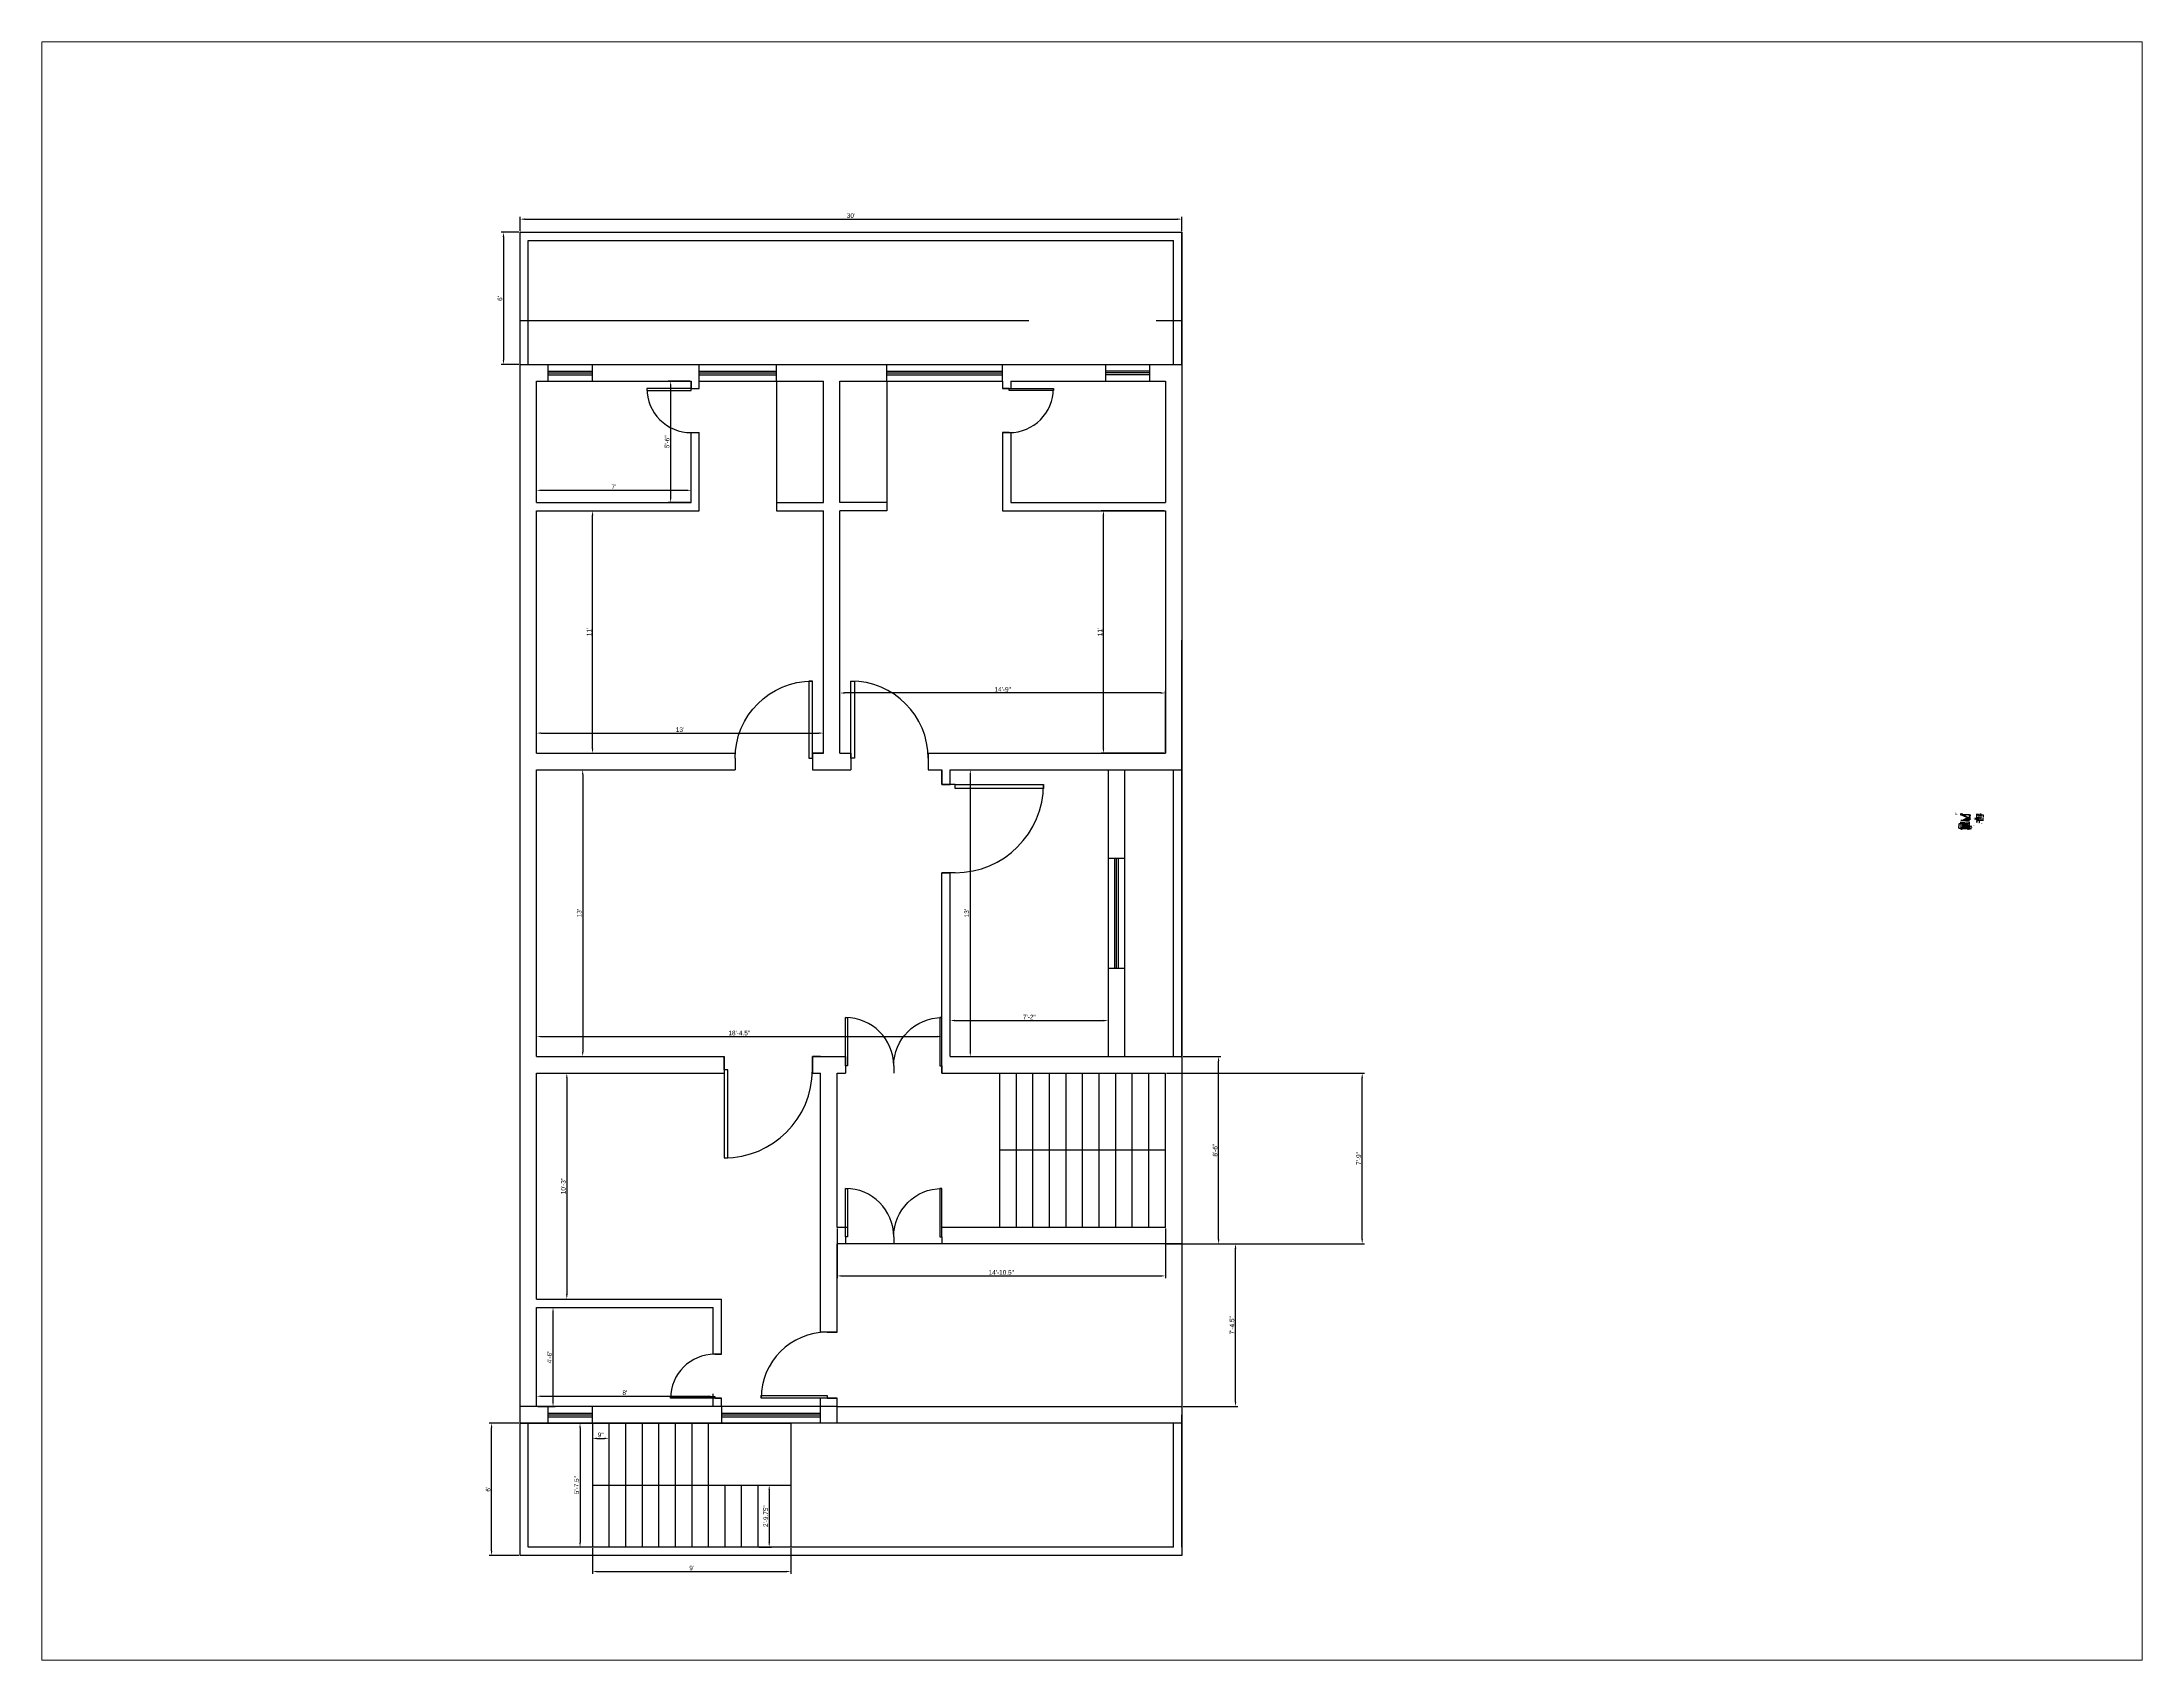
# Paper-space layout 'Layout2' of a CAD drawing. Header units: millimetres. Extents: x -7 to 231, y 11 to 194.
# The model-space entities are those that its viewports show. They can reach past a viewport. Long polylines and large blocks are cut down to what shows.
import ezdxf

# ---------------------------------------------------------------- set-up
doc = ezdxf.new("R2010")
doc.units = ezdxf.units.MM
doc.linetypes.add('ACAD_ISO02W100', pattern=[15, 12, -3])
for name, color, linetype in [('dimensions', 30, 'Continuous'), ('Projections', 7, 'Continuous'), ('text', 170, 'Continuous')]:
    doc.layers.add(name, color=color, linetype=linetype)
doc.styles.get("Standard").update_dxf_attribs({"font": 'arial.ttf'})
doc.dimstyles.new('ISO-25', dxfattribs={"dimtxt": 2.5, "dimasz": 2.5, "dimexe": 1.25, "dimexo": 0.625, "dimtad": 1, "dimlunit": 3, "dimtxsty": 'Standard', "dimcen": 2.5, "dimadec": 0, "dimazin": 0, "dimtfac": 1, "dimtmove": 0, "dimatfit": 3, "dimfxl": 1, "dimarcsym": 0})
doc.dimstyles.get("Standard").update_dxf_attribs({"dimtxt": 0.18, "dimasz": 0.18, "dimexe": 0.18, "dimexo": 0.0625, "dimgap": 0.09, "dimtad": 0, "dimtih": 1, "dimtoh": 1, "dimdec": 4, "dimzin": 0, "dimdsep": 46, "dimtxsty": 'Standard', "dimcen": 0.09, "dimadec": 0, "dimazin": 0, "dimtfac": 1, "dimtdec": 4, "dimtofl": 0, "dimtmove": 0, "dimatfit": 3, "dimfxl": 1, "dimtolj": 1, "dimtzin": 0, "dimarcsym": 0})

# ---------------------------------------------------------------- blocks, each defined once
blk = doc.blocks.new('*D10')
at = {"color": 0, "lineweight": -2, "transparency": 16777216}
for p, q in [((6031.040020409659, 3628.968046577946), (6031.040020409659, 3636.767294215297)), ((6033.540020409659, 3635.517294215297), (6388.540020409659, 3635.517294215297)), ((6391.040020409659, 3628.968046577946), (6391.040020409659, 3636.767294215297))]:
    blk.add_line(p, q, dxfattribs=at)
at = {"color": 0, "transparency": 16777216}
for points in [[(6033.540020409659, 3635.933960881963), (6033.540020409659, 3635.10062754863), (6031.040020409659, 3635.517294215297)], [(6388.540020409659, 3635.933960881963), (6388.540020409659, 3635.10062754863), (6391.040020409659, 3635.517294215297)]]:
    blk.add_solid(points, dxfattribs=at)
at = {"layer": 'Defpoints', "color": 0, "transparency": 16777216}
for p in [(6391.040020409659, 3635.517294215297), (6031.040020409659, 3628.343046577946), (6391.040020409659, 3628.343046577946)]:
    blk.add_point(p, dxfattribs=at)
at = {"color": 0, "transparency": 16777216, "insert": (6211.040020409659, 3637.419579344901), "char_height": 2.5, "attachment_point": 5}
blk.add_mtext("30'", dxfattribs=at)
blk = doc.blocks.new('*D11')
at = {"color": 0, "lineweight": -2, "transparency": 16777216}
for p, q in [((6030.41502040966, 3628.343046577947), (6020.795237787412, 3628.343046577947)), ((6022.045237787412, 3625.843046577947), (6022.045237787412, 3558.843046577947)), ((6030.41502040966, 3556.343046577947), (6020.795237787412, 3556.343046577947))]:
    blk.add_line(p, q, dxfattribs=at)
at = {"color": 0, "transparency": 16777216}
for points in [[(6021.628571120745, 3625.843046577947), (6022.461904454079, 3625.843046577947), (6022.045237787412, 3628.343046577947)], [(6021.628571120745, 3558.843046577947), (6022.461904454079, 3558.843046577947), (6022.045237787412, 3556.343046577947)]]:
    blk.add_solid(points, dxfattribs=at)
at = {"layer": 'Defpoints', "color": 0, "transparency": 16777216}
for p in [(6031.04002040966, 3628.343046577947), (6022.045237787412, 3556.343046577947), (6031.04002040966, 3556.343046577947)]:
    blk.add_point(p, dxfattribs=at)
at = {"color": 0, "transparency": 16777216, "insert": (6020.143805318107, 3592.343046577945), "char_height": 2.5, "attachment_point": 5, "rotation": 90}
blk.add_mtext("6'", dxfattribs=at)
blk = doc.blocks.new('*D12')
at = {"color": 0, "lineweight": -2, "transparency": 16777216}
for p, q in [((6123.41502040966, 3547.343046577947), (6111.703553436653, 3547.343046577947)), ((6112.953553436653, 3544.843046577947), (6112.953553436653, 3483.843046577947)), ((6123.41502040966, 3481.343046577947), (6111.703553436653, 3481.343046577947))]:
    blk.add_line(p, q, dxfattribs=at)
at = {"color": 0, "transparency": 16777216}
for points in [[(6112.536886769986, 3544.843046577947), (6113.37022010332, 3544.843046577947), (6112.953553436653, 3547.343046577947)], [(6112.536886769986, 3483.843046577947), (6113.37022010332, 3483.843046577947), (6112.953553436653, 3481.343046577947)]]:
    blk.add_solid(points, dxfattribs=at)
at = {"layer": 'Defpoints', "color": 0, "transparency": 16777216}
for p in [(6124.04002040966, 3547.343046577947), (6112.953553436653, 3481.343046577947), (6124.04002040966, 3481.343046577947)]:
    blk.add_point(p, dxfattribs=at)
at = {"color": 0, "transparency": 16777216, "insert": (6111.052120967349, 3514.343046577944), "char_height": 2.5, "attachment_point": 5, "rotation": 90}
blk.add_mtext('5\'-6"', dxfattribs=at)
blk = doc.blocks.new('*D13')
at = {"color": 0, "lineweight": -2, "transparency": 16777216}
for p, q in [((6040.040020409658, 3481.968046577945), (6040.040020409658, 3489.206030695063)), ((6042.540020409658, 3487.956030695063), (6121.540020409659, 3487.956030695063)), ((6124.040020409659, 3481.968046577945), (6124.040020409659, 3489.206030695063))]:
    blk.add_line(p, q, dxfattribs=at)
at = {"color": 0, "transparency": 16777216}
for points in [[(6042.540020409658, 3488.372697361729), (6042.540020409658, 3487.539364028396), (6040.040020409658, 3487.956030695063)], [(6121.540020409659, 3488.372697361729), (6121.540020409659, 3487.539364028396), (6124.040020409659, 3487.956030695063)]]:
    blk.add_solid(points, dxfattribs=at)
at = {"layer": 'Defpoints', "color": 0, "transparency": 16777216}
for p in [(6124.040020409659, 3487.956030695063), (6040.040020409658, 3481.343046577945), (6124.040020409659, 3481.343046577945)]:
    blk.add_point(p, dxfattribs=at)
at = {"color": 0, "transparency": 16777216, "insert": (6082.040020409659, 3489.831030695063), "char_height": 2.5, "attachment_point": 5}
blk.add_mtext("7'", dxfattribs=at)
blk = doc.blocks.new('*D14')
at = {"color": 0, "lineweight": -2, "transparency": 16777216}
for p, q in [((6040.04002040966, 3345.468046577946), (6040.04002040966, 3357.081014019652)), ((6042.54002040966, 3355.831014019652), (6193.54002040966, 3355.831014019652)), ((6196.04002040966, 3345.468046577947), (6196.04002040966, 3357.081014019652))]:
    blk.add_line(p, q, dxfattribs=at)
at = {"color": 0, "transparency": 16777216}
for points in [[(6042.54002040966, 3356.247680686318), (6042.54002040966, 3355.414347352985), (6040.04002040966, 3355.831014019652)], [(6193.54002040966, 3356.247680686318), (6193.54002040966, 3355.414347352985), (6196.04002040966, 3355.831014019652)]]:
    blk.add_solid(points, dxfattribs=at)
at = {"layer": 'Defpoints', "color": 0, "transparency": 16777216}
for p in [(6196.04002040966, 3355.831014019652), (6040.04002040966, 3344.843046577946), (6196.04002040966, 3344.843046577947)]:
    blk.add_point(p, dxfattribs=at)
at = {"color": 0, "transparency": 16777216, "insert": (6118.04002040966, 3357.733299149256), "char_height": 2.5, "attachment_point": 5}
blk.add_mtext("13'", dxfattribs=at)
blk = doc.blocks.new('*D15')
at = {"color": 0, "lineweight": -2, "transparency": 16777216}
for p, q in [((6040.66502040966, 3476.843046577947), (6071.754767407629, 3476.843046577947)), ((6070.504767407629, 3347.343046577947), (6070.504767407629, 3474.343046577947)), ((6040.66502040966, 3344.843046577947), (6071.754767407629, 3344.843046577947))]:
    blk.add_line(p, q, dxfattribs=at)
at = {"color": 0, "transparency": 16777216}
for points in [[(6070.088100740962, 3474.343046577947), (6070.921434074296, 3474.343046577947), (6070.504767407629, 3476.843046577947)], [(6070.088100740962, 3347.343046577947), (6070.921434074296, 3347.343046577947), (6070.504767407629, 3344.843046577947)]]:
    blk.add_solid(points, dxfattribs=at)
at = {"layer": 'Defpoints', "color": 0, "transparency": 16777216}
for p in [(6040.04002040966, 3476.843046577947), (6070.504767407629, 3476.843046577947), (6040.04002040966, 3344.843046577947)]:
    blk.add_point(p, dxfattribs=at)
at = {"color": 0, "transparency": 16777216, "insert": (6068.624651445828, 3410.843046577945), "char_height": 2.5, "attachment_point": 5, "rotation": 90}
blk.add_mtext("11'", dxfattribs=at)
blk = doc.blocks.new('*D16')
at = {"color": 0, "lineweight": -2, "transparency": 16777216}
for p, q in [((6205.04002040966, 3345.468046577945), (6205.04002040966, 3378.91223901312)), ((6379.54002040966, 3377.66223901312), (6207.54002040966, 3377.66223901312)), ((6382.04002040966, 3345.468046577944), (6382.04002040966, 3378.91223901312))]:
    blk.add_line(p, q, dxfattribs=at)
at = {"color": 0, "transparency": 16777216}
for points in [[(6207.54002040966, 3378.078905679786), (6207.54002040966, 3377.245572346453), (6205.04002040966, 3377.66223901312)], [(6379.54002040966, 3378.078905679786), (6379.54002040966, 3377.245572346453), (6382.04002040966, 3377.66223901312)]]:
    blk.add_solid(points, dxfattribs=at)
at = {"layer": 'Defpoints', "color": 0, "transparency": 16777216}
for p in [(6205.04002040966, 3377.66223901312), (6205.04002040966, 3344.843046577945), (6382.04002040966, 3344.843046577944)]:
    blk.add_point(p, dxfattribs=at)
at = {"color": 0, "transparency": 16777216, "insert": (6293.54002040966, 3379.563671482424), "char_height": 2.5, "attachment_point": 5}
blk.add_mtext('14\'-9"', dxfattribs=at)
blk = doc.blocks.new('*D17')
at = {"color": 0, "lineweight": -2, "transparency": 16777216}
for p, q in [((6381.41502040966, 3476.843046577947), (6347.095566093183, 3476.843046577947)), ((6348.345566093183, 3347.343046577946), (6348.345566093183, 3474.343046577947)), ((6381.415020409663, 3344.843046577946), (6347.095566093183, 3344.843046577946))]:
    blk.add_line(p, q, dxfattribs=at)
at = {"color": 0, "transparency": 16777216}
for points in [[(6347.928899426516, 3474.343046577947), (6348.76223275985, 3474.343046577947), (6348.345566093183, 3476.843046577947)], [(6347.928899426516, 3347.343046577946), (6348.76223275985, 3347.343046577946), (6348.345566093183, 3344.843046577946)]]:
    blk.add_solid(points, dxfattribs=at)
at = {"layer": 'Defpoints', "color": 0, "transparency": 16777216}
for p in [(6348.345566093183, 3476.843046577947), (6382.04002040966, 3476.843046577947), (6382.040020409663, 3344.843046577946)]:
    blk.add_point(p, dxfattribs=at)
at = {"color": 0, "transparency": 16777216, "insert": (6346.465450131382, 3410.843046577944), "char_height": 2.5, "attachment_point": 5, "rotation": 90}
blk.add_mtext("11'", dxfattribs=at)
blk = doc.blocks.new('*D18')
at = {"color": 0, "lineweight": -2, "transparency": 16777216}
for p, q in [((6040.66502040966, 3335.843046577947), (6066.388126930871, 3335.843046577947)), ((6065.138126930871, 3333.343046577947), (6065.138126930871, 3182.343046577947)), ((6040.665020409661, 3179.843046577947), (6066.388126930871, 3179.843046577947))]:
    blk.add_line(p, q, dxfattribs=at)
at = {"color": 0, "transparency": 16777216}
for points in [[(6064.721460264204, 3333.343046577947), (6065.554793597538, 3333.343046577947), (6065.138126930871, 3335.843046577947)], [(6064.721460264204, 3182.343046577947), (6065.554793597538, 3182.343046577947), (6065.138126930871, 3179.843046577947)]]:
    blk.add_solid(points, dxfattribs=at)
at = {"layer": 'Defpoints', "color": 0, "transparency": 16777216}
for p in [(6040.04002040966, 3335.843046577947), (6040.040020409661, 3179.843046577947), (6065.138126930871, 3179.843046577947)]:
    blk.add_point(p, dxfattribs=at)
at = {"color": 0, "transparency": 16777216, "insert": (6063.235841801267, 3257.843046577945), "char_height": 2.5, "attachment_point": 5, "rotation": 90}
blk.add_mtext("13'", dxfattribs=at)
blk = doc.blocks.new('*D19')
at = {"color": 0, "lineweight": -2, "transparency": 16777216}
for p, q in [((6040.04002040966, 3180.468046577946), (6040.04002040966, 3191.951983311108)), ((6042.54002040966, 3190.701983311108), (6258.04002040966, 3190.701983311108)), ((6260.54002040966, 3180.468046577946), (6260.54002040966, 3191.951983311108))]:
    blk.add_line(p, q, dxfattribs=at)
at = {"color": 0, "transparency": 16777216}
for points in [[(6042.54002040966, 3191.118649977775), (6042.54002040966, 3190.285316644442), (6040.04002040966, 3190.701983311108)], [(6258.04002040966, 3191.118649977775), (6258.04002040966, 3190.285316644442), (6260.54002040966, 3190.701983311108)]]:
    blk.add_solid(points, dxfattribs=at)
at = {"layer": 'Defpoints', "color": 0, "transparency": 16777216}
for p in [(6260.54002040966, 3190.701983311108), (6040.04002040966, 3179.843046577946), (6260.54002040966, 3179.843046577946)]:
    blk.add_point(p, dxfattribs=at)
at = {"color": 0, "transparency": 16777216, "insert": (6150.29002040966, 3192.603415780412), "char_height": 2.5, "attachment_point": 5}
blk.add_mtext('18\'-4.5"', dxfattribs=at)
blk = doc.blocks.new('*D20')
at = {"color": 0, "lineweight": -2, "transparency": 16777216}
for p, q in [((6265.665020409663, 3335.843046577945), (6277.179368998008, 3335.843046577945)), ((6275.929368998008, 3333.343046577945), (6275.929368998008, 3182.343046577946)), ((6265.665020409661, 3179.843046577946), (6277.179368998008, 3179.843046577946))]:
    blk.add_line(p, q, dxfattribs=at)
at = {"color": 0, "transparency": 16777216}
for points in [[(6275.512702331341, 3333.343046577945), (6276.346035664675, 3333.343046577945), (6275.929368998008, 3335.843046577945)], [(6275.512702331341, 3182.343046577946), (6276.346035664675, 3182.343046577946), (6275.929368998008, 3179.843046577946)]]:
    blk.add_solid(points, dxfattribs=at)
at = {"layer": 'Defpoints', "color": 0, "transparency": 16777216}
for p in [(6265.040020409663, 3335.843046577945), (6265.040020409661, 3179.843046577946), (6275.929368998008, 3179.843046577946)]:
    blk.add_point(p, dxfattribs=at)
at = {"color": 0, "transparency": 16777216, "insert": (6274.027083868403, 3257.843046577942), "char_height": 2.5, "attachment_point": 5, "rotation": 90}
blk.add_mtext("13'", dxfattribs=at)
blk = doc.blocks.new('*D21')
at = {"color": 0, "lineweight": -2, "transparency": 16777216}
for p, q in [((6265.04002040966, 3180.468046577944), (6265.04002040966, 3200.668548662587)), ((6267.54002040966, 3199.418548662587), (6348.540020409659, 3199.418548662587)), ((6351.040020409659, 3180.468046577944), (6351.040020409659, 3200.668548662587))]:
    blk.add_line(p, q, dxfattribs=at)
at = {"color": 0, "transparency": 16777216}
for points in [[(6267.54002040966, 3199.835215329253), (6267.54002040966, 3199.00188199592), (6265.04002040966, 3199.418548662587)], [(6348.540020409659, 3199.835215329253), (6348.540020409659, 3199.00188199592), (6351.040020409659, 3199.418548662587)]]:
    blk.add_solid(points, dxfattribs=at)
at = {"layer": 'Defpoints', "color": 0, "transparency": 16777216}
for p in [(6351.040020409659, 3199.418548662587), (6265.04002040966, 3179.843046577944), (6351.040020409659, 3179.843046577944)]:
    blk.add_point(p, dxfattribs=at)
at = {"color": 0, "transparency": 16777216, "insert": (6308.040020409659, 3201.298664624388), "char_height": 2.5, "attachment_point": 5}
blk.add_mtext('7\'-2"', dxfattribs=at)
blk = doc.blocks.new('*D22')
at = {"color": 0, "lineweight": -2, "transparency": 16777216}
for p, q in [((6040.665020409661, 3170.843046577947), (6057.739872976862, 3170.843046577947)), ((6056.489872976862, 3168.343046577947), (6056.489872976862, 3050.343046577947)), ((6040.665020409661, 3047.843046577947), (6057.739872976862, 3047.843046577947))]:
    blk.add_line(p, q, dxfattribs=at)
at = {"color": 0, "transparency": 16777216}
for points in [[(6056.073206310195, 3168.343046577947), (6056.906539643529, 3168.343046577947), (6056.489872976862, 3170.843046577947)], [(6056.073206310195, 3050.343046577947), (6056.906539643529, 3050.343046577947), (6056.489872976862, 3047.843046577947)]]:
    blk.add_solid(points, dxfattribs=at)
at = {"layer": 'Defpoints', "color": 0, "transparency": 16777216}
for p in [(6040.040020409661, 3170.843046577947), (6040.040020409661, 3047.843046577947), (6056.489872976862, 3047.843046577947)]:
    blk.add_point(p, dxfattribs=at)
at = {"color": 0, "transparency": 16777216, "insert": (6054.587587847258, 3109.343046577944), "char_height": 2.5, "attachment_point": 5, "rotation": 90}
blk.add_mtext('10\'-3"', dxfattribs=at)
blk = doc.blocks.new('*D23')
at = {"color": 0, "lineweight": -2, "transparency": 16777216}
for p, q in [((6030.41502040966, 2980.343046577947), (6014.332900984928, 2980.343046577947)), ((6015.582900984928, 2910.843046577947), (6015.582900984928, 2977.843046577947)), ((6030.41502040966, 2908.343046577947), (6014.332900984928, 2908.343046577947))]:
    blk.add_line(p, q, dxfattribs=at)
at = {"color": 0, "transparency": 16777216}
for points in [[(6015.166234318261, 2977.843046577947), (6015.999567651595, 2977.843046577947), (6015.582900984928, 2980.343046577947)], [(6015.166234318261, 2910.843046577947), (6015.999567651595, 2910.843046577947), (6015.582900984928, 2908.343046577947)]]:
    blk.add_solid(points, dxfattribs=at)
at = {"layer": 'Defpoints', "color": 0, "transparency": 16777216}
for p in [(6015.582900984928, 2980.343046577947), (6031.04002040966, 2980.343046577947), (6031.04002040966, 2908.343046577947)]:
    blk.add_point(p, dxfattribs=at)
at = {"color": 0, "transparency": 16777216, "insert": (6013.681468515623, 2944.343046577944), "char_height": 2.5, "attachment_point": 5, "rotation": 90}
blk.add_mtext("6'", dxfattribs=at)
blk = doc.blocks.new('*D24')
at = {"color": 0, "lineweight": -2, "transparency": 16777216}
for p, q in [((6040.665020409658, 3043.343046577947), (6050.246407377426, 3043.343046577947)), ((6048.996407377426, 2991.843046577947), (6048.996407377426, 3040.843046577947)), ((6040.665020409661, 2989.343046577947), (6050.246407377426, 2989.343046577947))]:
    blk.add_line(p, q, dxfattribs=at)
at = {"color": 0, "transparency": 16777216}
for points in [[(6048.579740710759, 3040.843046577947), (6049.413074044093, 3040.843046577947), (6048.996407377426, 3043.343046577947)], [(6048.579740710759, 2991.843046577947), (6049.413074044093, 2991.843046577947), (6048.996407377426, 2989.343046577947)]]:
    blk.add_solid(points, dxfattribs=at)
at = {"layer": 'Defpoints', "color": 0, "transparency": 16777216}
for p in [(6040.040020409658, 3043.343046577947), (6048.996407377426, 3043.343046577947), (6040.040020409661, 2989.343046577947)]:
    blk.add_point(p, dxfattribs=at)
at = {"color": 0, "transparency": 16777216, "insert": (6047.094974908122, 3016.343046577944), "char_height": 2.5, "attachment_point": 5, "rotation": 90}
blk.add_mtext('4\'-6"', dxfattribs=at)
blk = doc.blocks.new('*D25')
at = {"color": 0, "lineweight": -2, "transparency": 16777216}
for p, q in [((6040.04002040966, 2989.968046577946), (6040.04002040966, 2996.231828311389)), ((6042.54002040966, 2994.981828311389), (6133.54002040966, 2994.981828311389)), ((6136.04002040966, 2989.968046577946), (6136.04002040966, 2996.231828311389))]:
    blk.add_line(p, q, dxfattribs=at)
at = {"color": 0, "transparency": 16777216}
for points in [[(6042.54002040966, 2995.398494978056), (6042.54002040966, 2994.565161644723), (6040.04002040966, 2994.981828311389)], [(6133.54002040966, 2995.398494978056), (6133.54002040966, 2994.565161644723), (6136.04002040966, 2994.981828311389)]]:
    blk.add_solid(points, dxfattribs=at)
at = {"layer": 'Defpoints', "color": 0, "transparency": 16777216}
for p in [(6136.04002040966, 2994.981828311389), (6040.04002040966, 2989.343046577946), (6136.04002040966, 2989.343046577946)]:
    blk.add_point(p, dxfattribs=at)
at = {"color": 0, "transparency": 16777216, "insert": (6088.04002040966, 2996.883260780693), "char_height": 2.5, "attachment_point": 5}
blk.add_mtext("8'", dxfattribs=at)
blk = doc.blocks.new('*U28')
for p, q in [((0, 0), (-1.20931362034104e-15, 5.999999999999999)), ((40, 7.993605777301127e-15), (40, 6.000000000000007))]:
    blk.add_line(p, q)
blk.add_lwpolyline([(0, 0), (1.274006188150617e-14, -40), (1.750000000000014, -40), (1.749999999999998, 8.881784197001252e-16)], close=True)
blk.add_arc((0, 0), 40, 270, 0)
blk = doc.blocks.new('*U27')
for p, q in [((0, 0), (-1.434995167008895e-16, -5.999999999999999)), ((40, -5.9211894646675e-16), (40, -6))]:
    blk.add_line(p, q)
blk.add_lwpolyline([(0, 0), (5.63463452390517e-15, 40), (1.750000000000007, 40), (1.749999999999998, -6.523275638567869e-16)], close=True)
blk.add_arc((0, 0), 40, 0, 90)
blk = doc.blocks.new('*D34')
at = {"color": 0, "linetype": 'ByBlock', "lineweight": -2, "transparency": 16777216}
for p, q in [((6391.665020409663, 3179.843046577945), (6412.237871885838, 3179.843046577945)), ((6410.987871885838, 3080.343046577942), (6410.987871885838, 3177.343046577945)), ((6391.665020409662, 3077.843046577942), (6412.237871885838, 3077.843046577942))]:
    blk.add_line(p, q, dxfattribs=at)
at = {"color": 0, "linetype": 'ByBlock', "transparency": 16777216}
for points in [[(6410.571205219171, 3177.343046577945), (6411.404538552505, 3177.343046577945), (6410.987871885838, 3179.843046577945)], [(6410.571205219171, 3080.343046577942), (6411.404538552505, 3080.343046577942), (6410.987871885838, 3077.843046577942)]]:
    blk.add_solid(points, dxfattribs=at)
at = {"layer": 'Defpoints', "color": 0, "linetype": 'ByBlock', "transparency": 16777216}
for p in [(6391.040020409663, 3179.843046577945), (6410.987871885838, 3179.843046577945), (6391.040020409662, 3077.843046577942)]:
    blk.add_point(p, dxfattribs=at)
at = {"color": 0, "linetype": 'ByBlock', "transparency": 16777216, "insert": (6409.086439416533, 3128.843046577941), "char_height": 2.5, "attachment_point": 5, "rotation": 90}
blk.add_mtext('8\'-6"', dxfattribs=at)
blk = doc.blocks.new('*D35')
at = {"color": 0, "linetype": 'ByBlock', "lineweight": -2, "transparency": 16777216}
for p, q in [((6391.665020409662, 3077.843046577944), (6421.437604824096, 3077.843046577944)), ((6420.187604824096, 2991.843046577947), (6420.187604824096, 3075.343046577944)), ((6391.665020409662, 2989.343046577947), (6421.437604824096, 2989.343046577947))]:
    blk.add_line(p, q, dxfattribs=at)
at = {"color": 0, "linetype": 'ByBlock', "transparency": 16777216}
for points in [[(6419.770938157429, 3075.343046577944), (6420.604271490763, 3075.343046577944), (6420.187604824096, 3077.843046577944)], [(6419.770938157429, 2991.843046577947), (6420.604271490763, 2991.843046577947), (6420.187604824096, 2989.343046577947)]]:
    blk.add_solid(points, dxfattribs=at)
at = {"layer": 'Defpoints', "color": 0, "linetype": 'ByBlock', "transparency": 16777216}
for p in [(6391.040020409662, 3077.843046577944), (6420.187604824096, 3077.843046577944), (6391.040020409662, 2989.343046577947)]:
    blk.add_point(p, dxfattribs=at)
at = {"color": 0, "linetype": 'ByBlock', "transparency": 16777216, "insert": (6418.291288316591, 3033.593046577943), "char_height": 2.5, "attachment_point": 5, "rotation": 90}
blk.add_mtext('7\'-4.5"', dxfattribs=at)
blk = doc.blocks.new('*D37')
at = {"color": 0, "linetype": 'ByBlock', "lineweight": -2, "transparency": 16777216}
for p, q in [((6069.77502040966, 2980.343046577947), (6062.422319452287, 2980.343046577947)), ((6063.672319452287, 2977.843046577947), (6063.672319452287, 2915.343046577947)), ((6069.77502040966, 2912.843046577947), (6062.422319452287, 2912.843046577947))]:
    blk.add_line(p, q, dxfattribs=at)
at = {"color": 0, "linetype": 'ByBlock', "transparency": 16777216}
for points in [[(6063.25565278562, 2977.843046577947), (6064.088986118954, 2977.843046577947), (6063.672319452287, 2980.343046577947)], [(6063.25565278562, 2915.343046577947), (6064.088986118954, 2915.343046577947), (6063.672319452287, 2912.843046577947)]]:
    blk.add_solid(points, dxfattribs=at)
at = {"layer": 'Defpoints', "color": 0, "linetype": 'ByBlock', "transparency": 16777216}
for p in [(6070.40002040966, 2980.343046577947), (6063.672319452287, 2912.843046577947), (6070.40002040966, 2912.843046577947)]:
    blk.add_point(p, dxfattribs=at)
at = {"color": 0, "linetype": 'ByBlock', "transparency": 16777216, "insert": (6061.776002944784, 2946.593046577944), "char_height": 2.5, "attachment_point": 5, "rotation": 90}
blk.add_mtext('5\'-7.5"', dxfattribs=at)
blk = doc.blocks.new('*D38')
at = {"color": 0, "linetype": 'ByBlock', "lineweight": -2, "transparency": 16777216}
for p, q in [((6070.400020409658, 2912.218046577946), (6070.400020409658, 2898.337010587566)), ((6178.400020409658, 2912.218046577946), (6178.400020409658, 2898.337010587566)), ((6072.900020409658, 2899.587010587566), (6175.900020409658, 2899.587010587566))]:
    blk.add_line(p, q, dxfattribs=at)
at = {"color": 0, "linetype": 'ByBlock', "transparency": 16777216}
for points in [[(6072.900020409658, 2900.003677254232), (6072.900020409658, 2899.170343920899), (6070.400020409658, 2899.587010587566)], [(6175.900020409658, 2900.003677254232), (6175.900020409658, 2899.170343920899), (6178.400020409658, 2899.587010587566)]]:
    blk.add_solid(points, dxfattribs=at)
at = {"layer": 'Defpoints', "color": 0, "linetype": 'ByBlock', "transparency": 16777216}
for p in [(6070.400020409658, 2912.843046577946), (6178.400020409658, 2912.843046577946), (6178.400020409658, 2899.587010587566)]:
    blk.add_point(p, dxfattribs=at)
at = {"color": 0, "linetype": 'ByBlock', "transparency": 16777216, "insert": (6124.400020409658, 2901.48844305687), "char_height": 2.5, "attachment_point": 5}
blk.add_mtext("9'", dxfattribs=at)
blk = doc.blocks.new('*D39')
at = {"color": 0, "linetype": 'ByBlock', "lineweight": -2, "transparency": 16777216}
for p, q in [((6070.400020409658, 2979.718046577946), (6070.400020409658, 2970.797538244165)), ((6072.900020409658, 2972.047538244165), (6076.900020409658, 2972.047538244165)), ((6079.400020409658, 2979.718046577946), (6079.400020409658, 2970.797538244165))]:
    blk.add_line(p, q, dxfattribs=at)
at = {"color": 0, "linetype": 'ByBlock', "transparency": 16777216}
for points in [[(6072.900020409658, 2972.464204910832), (6072.900020409658, 2971.630871577499), (6070.400020409658, 2972.047538244165)], [(6076.900020409658, 2972.464204910832), (6076.900020409658, 2971.630871577499), (6079.400020409658, 2972.047538244165)]]:
    blk.add_solid(points, dxfattribs=at)
at = {"layer": 'Defpoints', "color": 0, "linetype": 'ByBlock', "transparency": 16777216}
for p in [(6070.400020409658, 2980.343046577946), (6079.400020409658, 2980.343046577946), (6079.400020409658, 2972.047538244165)]:
    blk.add_point(p, dxfattribs=at)
at = {"color": 0, "linetype": 'ByBlock', "transparency": 16777216, "insert": (6074.900020409658, 2973.94897071347), "char_height": 2.5, "attachment_point": 5}
blk.add_mtext('9"', dxfattribs=at)
blk = doc.blocks.new('*D40')
at = {"color": 0, "linetype": 'ByBlock', "lineweight": -2, "transparency": 16777216}
for p, q in [((6161.025020409662, 2946.593046577947), (6167.80158797374, 2946.593046577947)), ((6166.55158797374, 2944.093046577947), (6166.55158797374, 2915.343046577947)), ((6161.025020409662, 2912.843046577947), (6167.80158797374, 2912.843046577947))]:
    blk.add_line(p, q, dxfattribs=at)
at = {"color": 0, "linetype": 'ByBlock', "transparency": 16777216}
for points in [[(6166.134921307073, 2944.093046577947), (6166.968254640406, 2944.093046577947), (6166.55158797374, 2946.593046577947)], [(6166.134921307073, 2915.343046577947), (6166.968254640406, 2915.343046577947), (6166.55158797374, 2912.843046577947)]]:
    blk.add_solid(points, dxfattribs=at)
at = {"layer": 'Defpoints', "color": 0, "linetype": 'ByBlock', "transparency": 16777216}
for p in [(6160.400020409662, 2946.593046577947), (6160.400020409662, 2912.843046577947), (6166.55158797374, 2912.843046577947)]:
    blk.add_point(p, dxfattribs=at)
at = {"color": 0, "linetype": 'ByBlock', "transparency": 16777216, "insert": (6164.650155504434, 2929.718046577944), "char_height": 2.5, "attachment_point": 5, "rotation": 90}
blk.add_mtext('2\'-9.75"', dxfattribs=at)
blk = doc.blocks.new('*D91')
at = {"layer": 'Defpoints', "color": 0, "ltscale": 2, "transparency": 16777216}
for p in [(6814.662583260451, 3306.370298444783), (6819.348583260451, 3307.370298444783), (6819.348583260451, 3306.370298444783)]:
    blk.add_point(p, dxfattribs=at)
at = {"layer": 'dimensions', "color": 0, "lineweight": -2, "ltscale": 2, "transparency": 16777216}
for p, q in [((6814.662583260451, 3306.401548444783), (6814.662583260451, 3307.460298444783)), ((6814.752583260452, 3307.370298444783), (6816.819658976686, 3307.370298444783)), ((6819.258583260451, 3307.370298444783), (6817.191507544217, 3307.370298444783)), ((6819.348583260451, 3306.401548444783), (6819.348583260451, 3307.460298444783))]:
    blk.add_line(p, q, dxfattribs=at)
at = {"layer": 'dimensions', "color": 0, "ltscale": 2, "transparency": 16777216}
for points in [[(6814.752583260452, 3307.385298444783), (6814.752583260452, 3307.355298444783), (6814.662583260451, 3307.370298444783)], [(6819.258583260451, 3307.385298444783), (6819.258583260451, 3307.355298444783), (6819.348583260451, 3307.370298444783)]]:
    blk.add_solid(points, dxfattribs=at)
at = {"layer": 'dimensions', "color": 0, "ltscale": 2, "transparency": 16777216, "insert": (6817.005583260451, 3307.370298444783), "char_height": 0.09, "attachment_point": 5}
blk.add_mtext('\\A1;4.68"', dxfattribs=at)
blk = doc.blocks.new('*D92')
at = {"layer": 'Defpoints', "color": 0, "ltscale": 2, "transparency": 16777216}
for p in [(6813.662583260462, 3303.932298444785), (6814.662583260455, 3306.370298444785), (6814.662583260455, 3303.932298444785)]:
    blk.add_point(p, dxfattribs=at)
at = {"layer": 'dimensions', "color": 0, "lineweight": -2, "ltscale": 2, "transparency": 16777216}
for p, q in [((6814.631333260455, 3306.370298444785), (6813.572583260462, 3306.370298444785)), ((6814.631333260455, 3303.932298444785), (6813.572583260462, 3303.932298444785)), ((6813.662583260462, 3306.280298444785), (6813.662583260462, 3305.242280709451)), ((6813.662583260462, 3304.022298444785), (6813.662583260462, 3305.060316180119))]:
    blk.add_line(p, q, dxfattribs=at)
at = {"layer": 'dimensions', "color": 0, "ltscale": 2, "transparency": 16777216}
for points in [[(6813.647583260462, 3306.280298444785), (6813.677583260463, 3306.280298444785), (6813.662583260462, 3306.370298444785)], [(6813.647583260462, 3304.022298444785), (6813.677583260463, 3304.022298444785), (6813.662583260462, 3303.932298444785)]]:
    blk.add_solid(points, dxfattribs=at)
at = {"layer": 'dimensions', "color": 0, "ltscale": 2, "transparency": 16777216, "insert": (6813.662583260461, 3305.151298444782), "char_height": 0.09, "attachment_point": 5}
blk.add_mtext('\\A1;2.43"', dxfattribs=at)
blk = doc.blocks.new('*D93')
at = {"layer": 'Defpoints', "color": 0, "ltscale": 2, "transparency": 16777216}
for p in [(6814.662583260451, 3303.932298444783), (6815.651570851845, 3303.932298444783), (6815.651570851845, 3303.608054790225)]:
    blk.add_point(p, dxfattribs=at)
at = {"layer": 'dimensions', "color": 0, "lineweight": -2, "ltscale": 2, "transparency": 16777216}
for p, q in [((6814.662583260451, 3303.901048444783), (6814.662583260451, 3303.518054790225)), ((6814.752583260452, 3303.608054790225), (6815.064590698713, 3303.608054790225)), ((6815.561570851845, 3303.608054790225), (6815.249563413584, 3303.608054790225)), ((6815.651570851845, 3303.901048444783), (6815.651570851845, 3303.518054790225))]:
    blk.add_line(p, q, dxfattribs=at)
at = {"layer": 'dimensions', "color": 0, "ltscale": 2, "transparency": 16777216}
for points in [[(6814.752583260452, 3303.623054790225), (6814.752583260452, 3303.593054790225), (6814.662583260451, 3303.608054790225)], [(6815.561570851845, 3303.623054790225), (6815.561570851845, 3303.593054790225), (6815.651570851845, 3303.608054790225)]]:
    blk.add_solid(points, dxfattribs=at)
at = {"layer": 'dimensions', "color": 0, "ltscale": 2, "transparency": 16777216, "insert": (6815.157077056148, 3303.608054790225), "char_height": 0.09, "attachment_point": 5}
blk.add_mtext('\\A1;1"', dxfattribs=at)
blk = doc.blocks.new('*D94')
at = {"layer": 'Defpoints', "color": 0, "ltscale": 2, "transparency": 16777216}
for p in [(6816.248583260451, 3303.932298444783), (6816.548583260451, 3303.932298444783), (6816.548583260451, 3303.587069949915)]:
    blk.add_point(p, dxfattribs=at)
at = {"layer": 'dimensions', "color": 0, "lineweight": -2, "ltscale": 2, "transparency": 16777216}
for p, q in [((6816.158583260451, 3303.587069949915), (6816.06858326045, 3303.587069949915)), ((6816.248583260451, 3303.901048444783), (6816.248583260451, 3303.497069949915)), ((6816.548583260451, 3303.901048444783), (6816.548583260451, 3303.497069949915)), ((6816.638583260451, 3303.587069949915), (6816.728583260451, 3303.587069949915))]:
    blk.add_line(p, q, dxfattribs=at)
at = {"layer": 'dimensions', "color": 0, "ltscale": 2, "transparency": 16777216}
for points in [[(6816.158583260451, 3303.602069949915), (6816.158583260451, 3303.572069949915), (6816.248583260451, 3303.587069949915)], [(6816.638583260451, 3303.602069949915), (6816.638583260451, 3303.572069949915), (6816.548583260451, 3303.587069949915)]]:
    blk.add_solid(points, dxfattribs=at)
at = {"layer": 'dimensions', "color": 0, "ltscale": 2, "transparency": 16777216, "insert": (6816.39858326045, 3303.587069949915), "char_height": 0.09, "attachment_point": 5}
blk.add_mtext('\\A1;0.3"', dxfattribs=at)
blk = doc.blocks.new('*D95')
at = {"layer": 'Defpoints', "color": 0, "ltscale": 2, "transparency": 16777216}
for p in [(6819.348583260455, 3305.151298444785), (6819.348583260455, 3303.932298444785), (6820.348583260462, 3303.932298444785)]:
    blk.add_point(p, dxfattribs=at)
at = {"layer": 'dimensions', "color": 0, "lineweight": -2, "ltscale": 2, "transparency": 16777216}
for p, q in [((6819.379833260455, 3305.151298444785), (6820.438583260462, 3305.151298444785)), ((6819.379833260455, 3303.932298444785), (6820.438583260462, 3303.932298444785)), ((6820.348583260462, 3305.061298444785), (6820.348583260462, 3304.63198261941)), ((6820.348583260462, 3304.022298444785), (6820.348583260462, 3304.45161427016))]:
    blk.add_line(p, q, dxfattribs=at)
at = {"layer": 'dimensions', "color": 0, "ltscale": 2, "transparency": 16777216}
for points in [[(6820.333583260462, 3305.061298444785), (6820.363583260462, 3305.061298444785), (6820.348583260462, 3305.151298444785)], [(6820.333583260462, 3304.022298444785), (6820.363583260462, 3304.022298444785), (6820.348583260462, 3303.932298444785)]]:
    blk.add_solid(points, dxfattribs=at)
at = {"layer": 'dimensions', "color": 0, "ltscale": 2, "transparency": 16777216, "insert": (6820.348583260461, 3304.541798444782), "char_height": 0.09, "attachment_point": 5}
blk.add_mtext('\\A1;1.21"', dxfattribs=at)
blk = doc.blocks.new('*D96')
at = {"layer": 'Defpoints', "color": 0, "ltscale": 2, "transparency": 16777216}
for p in [(6818.348583260451, 3303.932298444783), (6819.348583260451, 3303.932298444783), (6819.348583260451, 3303.471987174021)]:
    blk.add_point(p, dxfattribs=at)
at = {"layer": 'dimensions', "color": 0, "lineweight": -2, "ltscale": 2, "transparency": 16777216}
for p, q in [((6818.348583260451, 3303.901048444783), (6818.348583260451, 3303.381987174021)), ((6818.438583260451, 3303.471987174021), (6818.756096903016, 3303.471987174021)), ((6819.258583260451, 3303.471987174021), (6818.941069617887, 3303.471987174021)), ((6819.348583260451, 3303.901048444783), (6819.348583260451, 3303.381987174021))]:
    blk.add_line(p, q, dxfattribs=at)
at = {"layer": 'dimensions', "color": 0, "ltscale": 2, "transparency": 16777216}
for points in [[(6818.438583260451, 3303.486987174021), (6818.438583260451, 3303.456987174021), (6818.348583260451, 3303.471987174021)], [(6819.258583260451, 3303.486987174021), (6819.258583260451, 3303.456987174021), (6819.348583260451, 3303.471987174021)]]:
    blk.add_solid(points, dxfattribs=at)
at = {"layer": 'dimensions', "color": 0, "ltscale": 2, "transparency": 16777216, "insert": (6818.848583260451, 3303.471987174021), "char_height": 0.09, "attachment_point": 5}
blk.add_mtext('\\A1;1"', dxfattribs=at)
blk = doc.blocks.new('Door')
at = {"layer": 'Projections', "ltscale": 2}
for p, q in [((-0.4500000000000028, 0), (-0.4500000000000028, 0.4000000000000004)), ((-0.4500000000000028, 0.4000000000000004), (-0.4000000000000057, 0.4000000000000004)), ((-0.4000000000000057, 0), (-0.4500000000000028, 0)), ((-0.4000000000000057, 0), (-0.4000000000000057, 0.4000000000000004)), ((0.3999999999999915, 0), (0.3999999999999915, 0.4000000000000004)), ((0.4249999999999972, 0.3992179855667839), (0.3999999999999915, 0.3992179855667839)), ((0.3999999999999915, 0), (0.4499999999999886, 0)), ((0.4500000000000028, 0.3992179855667821), (0.4249999999999972, 0.3992179855667821)), ((0.4499999999999886, 0), (0.4249999999999972, 0)), ((0.4499999999999886, 0), (0.4500000000000028, 0.3992179855667821))]:
    blk.add_line(p, q, dxfattribs=at)
for centre, start, end in [((-0.4000000000000057, 0), 0, 90), ((0.4000000000000057, 0), 90, 180)]:
    blk.add_arc(centre, 0.4000000000000004, start, end, dxfattribs=at)
blk = doc.blocks.new('*D97')
at = {"layer": 'Defpoints', "color": 0, "ltscale": 2, "transparency": 16777216}
for p in [(6819.35157085185, 3311.376588637412), (6819.35157085185, 3309.876588637412), (6819.708362708275, 3309.876588637412)]:
    blk.add_point(p, dxfattribs=at)
at = {"layer": 'dimensions', "color": 0, "lineweight": -2, "ltscale": 2, "transparency": 16777216}
for p, q in [((6819.41407085185, 3311.376588637412), (6819.888362708275, 3311.376588637412)), ((6819.41407085185, 3309.876588637412), (6819.888362708275, 3309.876588637412)), ((6819.708362708275, 3311.196588637412), (6819.708362708275, 3310.808491775202)), ((6819.708362708275, 3310.056588637412), (6819.708362708275, 3310.444685499622))]:
    blk.add_line(p, q, dxfattribs=at)
at = {"layer": 'dimensions', "color": 0, "ltscale": 2, "transparency": 16777216}
for points in [[(6819.678362708275, 3311.196588637412), (6819.738362708275, 3311.196588637412), (6819.708362708275, 3311.376588637412)], [(6819.678362708275, 3310.056588637412), (6819.738362708275, 3310.056588637412), (6819.708362708275, 3309.876588637412)]]:
    blk.add_solid(points, dxfattribs=at)
at = {"layer": 'dimensions', "color": 0, "ltscale": 2, "transparency": 16777216, "insert": (6819.708362708274, 3310.626588637409), "char_height": 0.18, "attachment_point": 5}
blk.add_mtext('\\A1;1.5"', dxfattribs=at)
blk = doc.blocks.new('*D98')
at = {"layer": 'Defpoints', "color": 0, "ltscale": 2, "transparency": 16777216}
for p in [(6817.151570851849, 3309.276588637412), (6817.151570851849, 3309.126588637412), (6819.708362708275, 3309.126588637412)]:
    blk.add_point(p, dxfattribs=at)
at = {"layer": 'dimensions', "color": 0, "lineweight": -2, "ltscale": 2, "transparency": 16777216}
for p, q in [((6817.214070851849, 3309.276588637412), (6819.888362708275, 3309.276588637412)), ((6817.214070851849, 3309.126588637412), (6819.888362708275, 3309.126588637412)), ((6819.708362708275, 3308.766588637412), (6819.528362708274, 3308.766588637412)), ((6819.708362708275, 3309.456588637412), (6819.708362708275, 3309.636588637412)), ((6819.708362708275, 3308.946588637412), (6819.708362708275, 3308.766588637412))]:
    blk.add_line(p, q, dxfattribs=at)
at = {"layer": 'dimensions', "color": 0, "ltscale": 2, "transparency": 16777216}
for points in [[(6819.678362708275, 3309.456588637412), (6819.738362708275, 3309.456588637412), (6819.708362708275, 3309.276588637412)], [(6819.678362708275, 3308.946588637412), (6819.738362708275, 3308.946588637412), (6819.708362708275, 3309.126588637412)]]:
    blk.add_solid(points, dxfattribs=at)
at = {"layer": 'dimensions', "color": 0, "ltscale": 2, "transparency": 16777216, "insert": (6819.160136241698, 3308.766588637409), "char_height": 0.18, "attachment_point": 5}
blk.add_mtext('\\A1;0.15"', dxfattribs=at)
blk = doc.blocks.new('*D99')
at = {"layer": 'Defpoints', "color": 0, "ltscale": 2, "transparency": 16777216}
for p in [(6814.662583260451, 3311.37658863741), (6815.651570851845, 3311.828793087705), (6815.651570851845, 3311.37658863741)]:
    blk.add_point(p, dxfattribs=at)
at = {"layer": 'dimensions', "color": 0, "lineweight": -2, "ltscale": 2, "transparency": 16777216}
for p, q in [((6814.662583260451, 3311.43908863741), (6814.662583260451, 3312.008793087705)), ((6814.842583260452, 3311.828793087705), (6814.972104341278, 3311.828793087705)), ((6815.471570851845, 3311.828793087705), (6815.342049771019, 3311.828793087705)), ((6815.651570851845, 3311.43908863741), (6815.651570851845, 3312.008793087705))]:
    blk.add_line(p, q, dxfattribs=at)
at = {"layer": 'dimensions', "color": 0, "ltscale": 2, "transparency": 16777216}
for points in [[(6814.842583260452, 3311.858793087706), (6814.842583260452, 3311.798793087705), (6814.662583260451, 3311.828793087705)], [(6815.471570851845, 3311.858793087706), (6815.471570851845, 3311.798793087705), (6815.651570851845, 3311.828793087705)]]:
    blk.add_solid(points, dxfattribs=at)
at = {"layer": 'dimensions', "color": 0, "ltscale": 2, "transparency": 16777216, "insert": (6815.157077056148, 3311.828793087705), "char_height": 0.18, "attachment_point": 5}
blk.add_mtext('\\A1;1"', dxfattribs=at)
blk = doc.blocks.new('*D86')
at = {"layer": 'Defpoints', "color": 0, "ltscale": 2, "transparency": 16777216}
for p in [(6822.432677396167, 3309.126588637412), (6823.35157085185, 3309.276588637412), (6823.35157085185, 3309.126588637412)]:
    blk.add_point(p, dxfattribs=at)
at = {"layer": 'dimensions', "color": 0, "lineweight": -2, "ltscale": 2, "transparency": 16777216}
for p, q in [((6823.28907085185, 3309.276588637412), (6822.252677396166, 3309.276588637412)), ((6823.28907085185, 3309.126588637412), (6822.252677396166, 3309.126588637412)), ((6822.432677396167, 3308.766588637412), (6822.252677396166, 3308.766588637412)), ((6822.432677396167, 3309.456588637412), (6822.432677396167, 3309.636588637412)), ((6822.432677396167, 3308.946588637412), (6822.432677396167, 3308.766588637412))]:
    blk.add_line(p, q, dxfattribs=at)
at = {"layer": 'dimensions', "color": 0, "ltscale": 2, "transparency": 16777216}
for points in [[(6822.402677396167, 3309.456588637412), (6822.462677396166, 3309.456588637412), (6822.432677396167, 3309.276588637412)], [(6822.402677396167, 3308.946588637412), (6822.462677396166, 3308.946588637412), (6822.432677396167, 3309.126588637412)]]:
    blk.add_solid(points, dxfattribs=at)
at = {"layer": 'dimensions', "color": 0, "ltscale": 2, "transparency": 16777216, "insert": (6821.88445092959, 3308.766588637409), "char_height": 0.18, "attachment_point": 5}
blk.add_mtext('\\A1;0.15"', dxfattribs=at)
blk = doc.blocks.new('*D87')
at = {"layer": 'Defpoints', "color": 0, "ltscale": 2, "transparency": 16777216}
for p in [(6823.351570851846, 3311.37658863741), (6825.789570851846, 3311.786493874528), (6825.789570851846, 3311.37658863741)]:
    blk.add_point(p, dxfattribs=at)
at = {"layer": 'dimensions', "color": 0, "lineweight": -2, "ltscale": 2, "transparency": 16777216}
for p, q in [((6823.351570851846, 3311.43908863741), (6823.351570851846, 3311.966493874528)), ((6823.531570851846, 3311.786493874528), (6824.20080959673, 3311.786493874528)), ((6825.609570851846, 3311.786493874528), (6824.940332106962, 3311.786493874528)), ((6825.789570851846, 3311.43908863741), (6825.789570851846, 3311.966493874528))]:
    blk.add_line(p, q, dxfattribs=at)
at = {"layer": 'dimensions', "color": 0, "ltscale": 2, "transparency": 16777216}
for points in [[(6823.531570851846, 3311.816493874528), (6823.531570851846, 3311.756493874528), (6823.351570851846, 3311.786493874528)], [(6825.609570851846, 3311.816493874528), (6825.609570851846, 3311.756493874528), (6825.789570851846, 3311.786493874528)]]:
    blk.add_solid(points, dxfattribs=at)
at = {"layer": 'dimensions', "color": 0, "ltscale": 2, "transparency": 16777216, "insert": (6824.570570851846, 3311.786493874528), "char_height": 0.18, "attachment_point": 5}
blk.add_mtext('\\A1;2.43"', dxfattribs=at)
blk = doc.blocks.new('*D88')
at = {"layer": 'Defpoints', "color": 0, "ltscale": 2, "transparency": 16777216}
for p in [(6823.351570851846, 3308.37658863741), (6824.570570851846, 3308.37658863741), (6824.570570851846, 3307.37658863741)]:
    blk.add_point(p, dxfattribs=at)
at = {"layer": 'dimensions', "color": 0, "lineweight": -2, "ltscale": 2, "transparency": 16777216}
for p, q in [((6823.171570851846, 3307.37658863741), (6822.991570851847, 3307.37658863741)), ((6823.351570851846, 3308.31408863741), (6823.351570851846, 3307.196588637411)), ((6824.570570851846, 3308.31408863741), (6824.570570851846, 3307.196588637411)), ((6824.750570851847, 3307.37658863741), (6824.930570851846, 3307.37658863741))]:
    blk.add_line(p, q, dxfattribs=at)
at = {"layer": 'dimensions', "color": 0, "ltscale": 2, "transparency": 16777216}
for points in [[(6823.171570851846, 3307.406588637411), (6823.171570851846, 3307.34658863741), (6823.351570851846, 3307.37658863741)], [(6824.750570851847, 3307.406588637411), (6824.750570851847, 3307.34658863741), (6824.570570851846, 3307.37658863741)]]:
    blk.add_solid(points, dxfattribs=at)
at = {"layer": 'dimensions', "color": 0, "ltscale": 2, "transparency": 16777216, "insert": (6823.961070851847, 3307.37658863741), "char_height": 0.18, "attachment_point": 5}
blk.add_mtext('\\A1;1.21"', dxfattribs=at)
blk = doc.blocks.new('*D89')
at = {"layer": 'Defpoints', "color": 0, "ltscale": 2, "transparency": 16777216}
for p in [(6825.78957085185, 3311.376588637412), (6825.78957085185, 3308.376588637412), (6826.781858426022, 3311.376588637412)]:
    blk.add_point(p, dxfattribs=at)
at = {"layer": 'dimensions', "color": 0, "lineweight": -2, "ltscale": 2, "transparency": 16777216}
for p, q in [((6825.85207085185, 3311.376588637412), (6826.961858426022, 3311.376588637412)), ((6825.85207085185, 3308.376588637412), (6826.961858426022, 3308.376588637412)), ((6826.781858426022, 3311.196588637412), (6826.781858426022, 3310.058553166744)), ((6826.781858426022, 3308.556588637412), (6826.781858426022, 3309.69462410808))]:
    blk.add_line(p, q, dxfattribs=at)
at = {"layer": 'dimensions', "color": 0, "ltscale": 2, "transparency": 16777216}
for points in [[(6826.751858426022, 3311.196588637412), (6826.811858426022, 3311.196588637412), (6826.781858426022, 3311.376588637412)], [(6826.751858426022, 3308.556588637412), (6826.811858426022, 3308.556588637412), (6826.781858426022, 3308.376588637412)]]:
    blk.add_solid(points, dxfattribs=at)
at = {"layer": 'dimensions', "color": 0, "ltscale": 2, "transparency": 16777216, "insert": (6826.781858426021, 3309.876588637409), "char_height": 0.18, "attachment_point": 5}
blk.add_mtext('\\A1;3"', dxfattribs=at)
blk = doc.blocks.new('*D90')
at = {"layer": 'Defpoints', "color": 0, "ltscale": 2, "transparency": 16777216}
for p in [(6816.551570851846, 3310.77658863741), (6816.851570851846, 3311.018013834531), (6816.851570851846, 3310.77658863741)]:
    blk.add_point(p, dxfattribs=at)
at = {"layer": 'text', "color": 0, "lineweight": -2, "ltscale": 2, "transparency": 16777216}
for p, q in [((6816.371570851846, 3311.018013834531), (6816.191570851846, 3311.018013834531)), ((6816.551570851846, 3310.83908863741), (6816.551570851846, 3311.198013834531)), ((6816.851570851846, 3310.83908863741), (6816.851570851846, 3311.198013834531)), ((6817.031570851846, 3311.018013834531), (6817.211570851846, 3311.018013834531))]:
    blk.add_line(p, q, dxfattribs=at)
at = {"layer": 'text', "color": 0, "ltscale": 2, "transparency": 16777216}
for points in [[(6816.371570851846, 3311.048013834532), (6816.371570851846, 3310.988013834531), (6816.551570851846, 3311.018013834531)], [(6817.031570851846, 3311.048013834532), (6817.031570851846, 3310.988013834531), (6816.851570851846, 3311.018013834531)]]:
    blk.add_solid(points, dxfattribs=at)
at = {"layer": 'text', "color": 0, "ltscale": 2, "transparency": 16777216, "insert": (6817.674892816375, 3311.018013834531), "char_height": 0.18, "attachment_point": 5}
blk.add_mtext('\\A1;0.3000', dxfattribs=at)
blk = doc.blocks.new('*D100')
at = {"color": 0, "linetype": 'ByBlock', "lineweight": -2, "transparency": 16777216}
for p, q in [((6203.54002040966, 3086.218046577942), (6203.54002040966, 3059.188433985459)), ((6382.040020409659, 3086.21804657794), (6382.040020409659, 3059.188433985459)), ((6206.04002040966, 3060.438433985459), (6379.540020409659, 3060.438433985459))]:
    blk.add_line(p, q, dxfattribs=at)
at = {"color": 0, "linetype": 'ByBlock', "transparency": 16777216}
for points in [[(6206.04002040966, 3060.855100652125), (6206.04002040966, 3060.021767318792), (6203.54002040966, 3060.438433985459)], [(6379.540020409659, 3060.855100652125), (6379.540020409659, 3060.021767318792), (6382.040020409659, 3060.438433985459)]]:
    blk.add_solid(points, dxfattribs=at)
at = {"layer": 'Defpoints', "color": 0, "linetype": 'ByBlock', "transparency": 16777216}
for p in [(6203.54002040966, 3086.843046577942), (6382.040020409659, 3086.84304657794), (6382.040020409659, 3060.438433985459)]:
    blk.add_point(p, dxfattribs=at)
at = {"color": 0, "linetype": 'ByBlock', "transparency": 16777216, "insert": (6292.790020409659, 3062.339866454763), "char_height": 2.5, "attachment_point": 5}
blk.add_mtext('14\'-10.5"', dxfattribs=at)
blk = doc.blocks.new('*D101')
at = {"color": 0, "linetype": 'ByBlock', "lineweight": -2, "transparency": 16777216}
for p, q in [((6382.665020409663, 3170.843046577946), (6490.330784643775, 3170.843046577946)), ((6489.080784643775, 3080.343046577942), (6489.080784643775, 3168.343046577946)), ((6382.665020409662, 3077.843046577942), (6490.330784643775, 3077.843046577942))]:
    blk.add_line(p, q, dxfattribs=at)
at = {"color": 0, "linetype": 'ByBlock', "transparency": 16777216}
for points in [[(6488.664117977108, 3168.343046577946), (6489.497451310442, 3168.343046577946), (6489.080784643775, 3170.843046577946)], [(6488.664117977108, 3080.343046577942), (6489.497451310442, 3080.343046577942), (6489.080784643775, 3077.843046577942)]]:
    blk.add_solid(points, dxfattribs=at)
at = {"layer": 'Defpoints', "color": 0, "linetype": 'ByBlock', "transparency": 16777216}
for p in [(6382.040020409663, 3170.843046577946), (6489.080784643775, 3170.843046577946), (6382.040020409662, 3077.843046577942)]:
    blk.add_point(p, dxfattribs=at)
at = {"color": 0, "linetype": 'ByBlock', "transparency": 16777216, "insert": (6487.179352174469, 3124.343046577942), "char_height": 2.5, "attachment_point": 5, "rotation": 90}
blk.add_mtext('7\'-9"', dxfattribs=at)

msp = doc.modelspace()

# ---------------------------------------------------------------- hatches: boundary and pattern name
at = {"ltscale": 2}
h = msp.add_hatch(dxfattribs=at)
h.set_pattern_fill('AR-CONC', color=256, scale=0.005)
h.set_pattern_definition([(49.99999999999999, (6748.043362708268, 3286.68158863741), (0.03586300913003768, -0.003137606749129755), [0.00375, -0.04125]), (355, (6748.043362708268, 3286.68158863741), (-0.006937566680650001, 0.03760960668500059), [0.003, -0.033]), (100.45144446, (6748.046351292318, 3286.68132717021), (0.0289254423363556, 0.03447199954843147), [0.003187009599999997, -0.03505710559999995]), (46.18420000000001, (6748.043362708268, 3286.69158863741), (0.05336206653357862, -0.008275964039653836), [0.005625, -0.061875]), (96.63563549, (6748.047809545517, 3286.69089897206), (0.04673309728371142, 0.04870593003872752), [0.0047805171, -0.05258568799999999]), (351.1841639899999, (6748.043362708268, 3286.69158863741), (0.04673309725273866, 0.04870593001349951), [0.004500000000000001, -0.04950000005]), (21, (6748.048362708268, 3286.68908863741), (0.02984535260592308, -0.02013094453326694), [0.00375, -0.04125]), (326.0000000000001, (6748.048362708268, 3286.68908863741), (0.01216576659607909, 0.03625750225234265), [0.003, -0.033]), (71.45144474, (6748.050849820967, 3286.68741105871), (0.04201111883649856, 0.01612655764031769), [0.0031870095, -0.0350571056]), (37.50000000000001, (6748.043362708268, 3286.68158863741), (0.0006079927658645335, 0.01664469269156557), [0, -0.0326, 0, -0.0335, 0, -0.033125]), (7.499999999999999, (6748.043362708268, 3286.68158863741), (0.01315347687210743, 0.01972058559411801), [0, -0.0191, 0, -0.03185, 0, -0.012625]), (327.5, (6748.032212708267, 3286.68158863741), (0.02669112180862046, -0.00112774358671899), [0, -0.0125, 0, -0.039, 0, -0.05175]), (317.5, (6748.027212708268, 3286.68158863741), (0.02915930846711931, 0.005005249116615882), [0, -0.01625, 0, -0.0259, 0, -0.03675])])
h.paths.add_polyline_path([(6825.789570851846, 3311.22658863741), (6825.789570851846, 3311.37658863741), (6824.570570851846, 3311.37658863741), (6824.570570851846, 3311.22658863741)])

# ---------------------------------------------------------------- linework, layer by layer
for p, q in [((6031.040020409659, 3628.343046577946), (6391.040020409659, 3628.343046577946)), ((6031.040020409659, 2908.343046577946), (6031.040020409659, 3628.343046577946)), ((6031.040020409659, 3556.343046577946), (6031.040020409659, 3628.343046577946)), ((6035.540020409659, 3556.343046577946), (6035.540020409659, 3623.843046577945)), ((6035.540020409658, 3623.843046577945), (6386.540020409659, 3623.843046577946)), ((6386.540020409659, 3556.343046577946), (6386.540020409659, 3623.843046577945)), ((6391.040020409659, 3628.343046577946), (6391.040020409659, 2908.343046577946)), ((6391.040020409659, 3556.343046577946), (6391.040020409659, 3628.343046577946)), ((6031.040020409659, 3556.343046577946), (6391.040020409659, 3556.343046577946)), ((6046.385407108289, 3547.343046577946), (6046.385407108289, 3556.343046577946)), ((6046.385407108289, 3552.843046577946), (6070.385407108289, 3552.843046577946)), ((6070.385407108289, 3547.343046577946), (6070.385407108289, 3556.343046577946)), ((6128.540020409659, 3547.343046577945), (6128.540020409659, 3556.343046577946)), ((6128.540020409659, 3552.843046577946), (6170.540020409659, 3552.843046577946)), ((6170.540020409659, 3547.343046577945), (6170.540020409659, 3556.343046577946)), ((6230.540020409659, 3547.343046577945), (6230.540020409659, 3556.343046577946)), ((6230.540020409659, 3552.843046577946), (6293.540020409658, 3552.843046577946)), ((6293.540020409658, 3547.343046577946), (6293.540020409658, 3556.343046577946)), ((6349.566602575491, 3547.343046577946), (6349.566602575491, 3556.343046577946)), ((6373.566602575491, 3552.843046577946), (6349.566602575491, 3552.843046577946)), ((6373.566602575491, 3547.343046577946), (6373.566602575491, 3556.343046577946)), ((6040.040020409659, 3547.343046577946), (6124.040020409659, 3547.343046577945)), ((6040.04002040966, 3481.343046577945), (6040.040020409659, 3547.343046577945)), ((6046.385407108289, 3551.843046577946), (6070.385407108289, 3551.843046577946)), ((6046.385407108289, 3550.843046577946), (6070.385407108289, 3550.843046577946)), ((6124.040020409659, 3547.343046577945), (6124.04002040966, 3543.343046577945)), ((6124.040020409659, 3543.343046577945), (6124.040020409659, 3547.343046577945)), ((6124.04002040966, 3543.343046577945), (6128.540020409658, 3543.343046577946)), ((6128.540020409659, 3551.843046577946), (6170.540020409659, 3551.843046577946)), ((6128.540020409659, 3550.843046577946), (6170.540020409659, 3550.843046577946)), ((6128.540020409659, 3547.343046577945), (6196.04002040966, 3547.343046577945)), ((6128.540020409659, 3543.343046577947), (6128.540020409659, 3547.343046577945)), ((6170.540020409659, 3547.343046577945), (6170.540020409659, 3476.843046577945)), ((6196.04002040966, 3481.343046577945), (6196.040020409659, 3547.343046577945)), ((6205.04002040966, 3547.343046577945), (6293.540020409658, 3547.343046577946)), ((6205.04002040966, 3481.343046577944), (6205.040020409659, 3547.343046577945)), ((6230.540020409659, 3551.843046577946), (6293.540020409658, 3551.843046577946)), ((6230.540020409659, 3550.843046577946), (6293.540020409658, 3550.843046577946)), ((6230.540020409659, 3547.343046577945), (6230.540020409659, 3476.843046577945)), ((6293.540020409658, 3547.343046577946), (6293.540020409658, 3543.343046577961)), ((6293.540020409657, 3543.343046577961), (6298.040020409658, 3543.343046577961)), ((6298.040020409658, 3547.343046577946), (6298.040020409658, 3543.343046577961)), ((6298.040020409658, 3547.343046577946), (6382.040020409659, 3547.343046577946)), ((6373.566602575491, 3551.843046577946), (6349.566602575491, 3551.843046577946)), ((6373.566602575491, 3550.843046577946), (6349.566602575491, 3550.843046577946)), ((6382.040020409658, 3547.343046577946), (6382.040020409657, 3481.343046577946)), ((6124.040020409659, 3481.343046577946), (6124.040020409658, 3519.343046577946)), ((6124.040020409662, 3519.343046577945), (6128.540020409659, 3519.343046577946)), ((6128.540020409659, 3476.843046577945), (6128.540020409659, 3519.343046577946)), ((6293.540020409658, 3519.343046577962), (6298.040020409658, 3519.343046577963)), ((6293.540020409658, 3519.343046577962), (6293.540020409658, 3476.843046577946)), ((6298.040020409658, 3519.343046577962), (6298.040020409658, 3481.343046577946)), ((6040.040020409659, 3481.343046577946), (6124.040020409659, 3481.343046577946)), ((6040.040020409659, 3476.843046577946), (6128.540020409659, 3476.843046577945)), ((6040.04002040966, 3415.343046577946), (6040.040020409658, 3476.843046577946)), ((6040.040020409659, 3344.843046577946), (6040.040020409659, 3476.843046577946)), ((6170.540020409659, 3481.343046577945), (6196.040020409659, 3481.343046577944)), ((6170.540020409659, 3476.843046577945), (6196.040020409659, 3476.843046577944)), ((6196.04002040966, 3344.843046577945), (6196.04002040966, 3476.843046577945)), ((6230.540020409659, 3481.343046577945), (6205.040020409659, 3481.343046577944)), ((6205.04002040966, 3344.843046577945), (6205.04002040966, 3476.843046577944)), ((6230.540020409659, 3476.843046577945), (6205.040020409659, 3476.843046577944)), ((6293.540020409658, 3476.843046577946), (6382.040020409659, 3476.843046577946)), ((6298.040020409658, 3481.343046577946), (6382.040020409659, 3481.343046577946)), ((6382.040020409657, 3476.843046577946), (6382.040020409659, 3344.843046577943)), ((6040.04002040966, 3344.843046577946), (6040.04002040966, 3406.343046577946)), ((6391.040020409659, 3250.343046577945), (6391.040020409659, 3406.343046577945)), ((6040.040020409658, 3344.843046577946), (6148.126895973513, 3344.843046577945)), ((6040.040020409659, 3250.343046577946), (6040.040020409659, 3335.843046577946)), ((6040.040020409658, 3335.843046577946), (6148.04002040966, 3335.843046577945)), ((6040.04002040966, 3179.843046577946), (6040.04002040966, 3335.843046577946)), ((6196.04002040966, 3344.843046577947), (6190.04002040966, 3344.843046577944)), ((6190.04002040966, 3344.843046577944), (6190.04002040966, 3335.843046577945)), ((6190.040020409659, 3344.843046577944), (6196.04002040966, 3344.843046577944)), ((6190.04002040966, 3335.843046577944), (6211.04002040966, 3335.843046577944)), ((6205.04002040966, 3344.843046577944), (6211.04002040966, 3344.843046577944)), ((6205.04002040966, 3344.843046577945), (6211.04002040966, 3344.843046577943)), ((6211.04002040966, 3344.843046577943), (6211.040020409659, 3335.843046577945)), ((6253.04002040966, 3344.843046577943), (6382.040020409659, 3344.843046577943)), ((6253.04002040966, 3344.843046577939), (6253.040020409659, 3335.84304657794)), ((6253.040020409659, 3335.843046577944), (6260.54002040966, 3335.843046577943)), ((6260.54002040966, 3335.843046577943), (6260.54002040966, 3327.843046577943)), ((6260.54002040966, 3327.843046577943), (6260.54002040966, 3335.843046577946)), ((6265.04002040966, 3335.843046577943), (6391.040020409659, 3335.843046577943)), ((6265.040020409659, 3327.843046577943), (6265.04002040966, 3335.843046577946)), ((6351.04002040966, 3179.843046577944), (6351.04002040966, 3335.843046577946)), ((6360.04002040966, 3179.843046577943), (6360.04002040966, 3335.843046577946)), ((6386.540020409659, 3179.843046577943), (6386.540020409659, 3335.843046577943)), ((6391.040020409659, 3179.843046577943), (6391.040020409659, 3335.843046577943)), ((6260.54002040966, 3327.843046577943), (6265.04002040966, 3327.843046577943)), ((6260.540020409659, 3170.843046577944), (6260.54002040966, 3279.843046577943)), ((6260.54002040966, 3279.843046577943), (6265.04002040966, 3279.843046577943)), ((6265.04002040966, 3179.843046577944), (6265.040020409659, 3279.843046577943)), ((6351.04002040966, 3287.843046577945), (6360.04002040966, 3287.843046577945)), ((6354.54002040966, 3227.843046577945), (6354.54002040966, 3287.843046577945)), ((6355.54002040966, 3227.843046577945), (6355.54002040966, 3287.843046577945)), ((6356.54002040966, 3227.843046577945), (6356.54002040966, 3287.843046577945)), ((6351.04002040966, 3227.843046577945), (6360.04002040966, 3227.843046577945)), ((6040.040020409657, 3179.843046577946), (6142.040020409659, 3179.843046577945)), ((6142.040020409659, 3179.843046577944), (6142.040020409659, 3170.843046577945)), ((6194.540020409659, 3179.843046577944), (6190.040020409659, 3179.843046577944)), ((6190.040020409659, 3179.843046577944), (6190.040020409659, 3170.843046577945)), ((6190.040020409659, 3179.843046577944), (6208.040020409659, 3179.843046577945)), ((6203.540020409659, 3179.843046577944), (6208.040020409659, 3179.843046577944)), ((6208.040020409659, 3179.843046577944), (6208.040020409659, 3170.843046577945)), ((6265.04002040966, 3179.843046577944), (6360.04002040966, 3179.843046577943)), ((6360.04002040966, 3179.843046577943), (6391.040020409659, 3179.843046577943)), ((6040.040020409657, 3170.843046577946), (6142.040020409659, 3170.843046577944)), ((6040.04002040966, 3047.843046577946), (6040.04002040966, 3170.843046577945)), ((6190.040020409658, 3170.843046577944), (6194.54002040966, 3170.843046577945)), ((6194.540020409659, 3029.843046577946), (6194.540020409659, 3170.843046577944)), ((6203.54002040966, 3170.843046577945), (6208.040020409659, 3170.843046577945)), ((6203.54002040966, 3086.843046577942), (6203.540020409659, 3170.843046577945)), ((6260.540020409658, 3170.843046577944), (6382.04002040966, 3170.843046577944)), ((6292.040020409659, 3086.843046577941), (6292.04002040966, 3170.843046577944)), ((6301.040020409659, 3086.843046577941), (6301.04002040966, 3170.843046577944)), ((6310.040020409659, 3086.843046577941), (6310.04002040966, 3170.843046577943)), ((6319.040020409659, 3086.843046577941), (6319.04002040966, 3170.843046577943)), ((6328.040020409659, 3086.843046577941), (6328.04002040966, 3170.843046577943)), ((6337.040020409659, 3086.843046577941), (6337.04002040966, 3170.843046577943)), ((6346.040020409659, 3086.843046577941), (6346.04002040966, 3170.843046577943)), ((6355.040020409659, 3086.84304657794), (6355.04002040966, 3170.843046577943)), ((6364.040020409659, 3086.84304657794), (6364.04002040966, 3170.843046577943)), ((6373.040020409659, 3086.84304657794), (6373.04002040966, 3170.843046577943)), ((6382.040020409659, 3086.84304657794), (6382.04002040966, 3170.843046577943)), ((6382.040020409659, 3086.843046577941), (6260.540020409659, 3086.843046577941)), ((6203.54002040966, 3029.843046577946), (6203.54002040966, 3077.843046577942)), ((6391.040020409659, 3077.843046577941), (6208.040020409658, 3077.843046577942)), ((6040.040020409656, 3047.843046577946), (6140.540020409657, 3047.843046577944)), ((6040.04002040966, 2989.343046577946), (6040.04002040966, 3043.343046577946)), ((6040.04002040966, 2993.843046577946), (6040.040020409657, 3043.343046577946)), ((6040.040020409656, 3043.343046577946), (6136.040020409657, 3043.343046577944)), ((6136.04002040966, 3017.843046577946), (6136.040020409656, 3043.343046577945)), ((6140.540020409659, 3017.843046577946), (6140.540020409656, 3047.843046577944)), ((6203.540020409659, 3029.843046577946), (6194.540020409659, 3029.843046577946)), ((6140.54002040966, 3017.843046577946), (6136.04002040966, 3017.843046577946)), ((6136.04002040966, 2989.343046577946), (6136.040020409661, 2993.843046577946)), ((6140.54002040966, 2993.843046577946), (6136.04002040966, 2993.843046577946)), ((6140.54002040966, 2989.343046577946), (6140.54002040966, 2993.843046577946)), ((6140.54002040966, 2989.343046577946), (6140.54002040966, 2993.843046577946)), ((6194.540020409659, 2980.343046577946), (6194.540020409659, 2993.843046577946)), ((6203.540020409659, 2993.843046577946), (6194.540020409659, 2993.843046577946)), ((6203.540020409659, 2980.343046577945), (6203.540020409659, 2993.843046577946)), ((6203.540020409659, 2989.343046577946), (6031.040020409659, 2989.343046577946)), ((6031.040020409659, 2912.843046577946), (6031.040020409659, 2984.843046577946)), ((6046.385407108289, 2980.343046577946), (6046.385407108289, 2989.343046577946)), ((6046.385407108289, 2985.843046577946), (6070.385407108289, 2985.843046577946)), ((6046.385407108289, 2984.843046577946), (6070.385407108289, 2984.843046577946)), ((6046.385407108289, 2983.843046577946), (6070.385407108289, 2983.843046577946)), ((6070.385407108289, 2980.343046577946), (6070.385407108289, 2989.343046577946)), ((6140.54002040966, 2989.343046577946), (6140.54002040966, 2980.343046577946)), ((6140.54002040966, 2985.843046577946), (6194.540020409659, 2985.843046577946)), ((6140.54002040966, 2984.843046577946), (6194.540020409659, 2984.843046577946)), ((6140.54002040966, 2983.843046577946), (6194.540020409659, 2983.843046577946)), ((6391.040020409659, 2912.843046577946), (6391.040020409659, 2984.843046577946)), ((6391.040020409659, 2980.343046577946), (6031.040020409659, 2980.343046577946)), ((6035.540020409659, 2912.843046577946), (6035.540020409659, 2980.343046577946)), ((6386.540020409659, 2912.843046577946), (6386.540020409659, 2980.343046577946)), ((6386.540020409659, 2912.843046577946), (6035.540020409659, 2912.843046577946)), ((6391.040020409659, 2908.343046577946), (6031.040020409659, 2908.343046577946))]:
    msp.add_line(p, q)
at = {"linetype": 'ACAD_ISO02W100'}
for p, q in [((6031.040020409659, 3580.343046577946), (6391.040020409659, 3580.343046577946)), ((6203.540020409659, 2989.343046577946), (6391.040020409659, 2989.343046577946))]:
    msp.add_line(p, q, dxfattribs=at)
at = {"ltscale": 2}
for p, q in [((6819.351570851846, 3311.37658863741), (6814.662583260451, 3311.37658863741)), ((6814.662583260451, 3311.22658863741), (6814.662583260451, 3311.37658863741)), ((6815.351570851846, 3311.22658863741), (6814.662583260451, 3311.22658863741)), ((6814.662583260451, 3308.37658863741), (6819.351570851846, 3308.37658863741)), ((6819.348583260451, 3306.370298444783), (6814.662583260451, 3306.370298444783)), ((6814.662583260451, 3306.370298444783), (6814.662583260451, 3303.932298444783)), ((6814.662583260451, 3303.932298444783), (6819.348583260451, 3303.932298444783)), ((6815.651570851845, 3311.37658863741), (6815.351570851846, 3311.37658863741)), ((6815.351570851846, 3311.22658863741), (6818.051570851846, 3309.87658863741)), ((6815.651570851845, 3311.22658863741), (6815.651570851845, 3311.37658863741)), ((6815.951570851846, 3311.22658863741), (6815.651570851845, 3311.22658863741)), ((6815.651570851845, 3308.37658863741), (6815.651570851845, 3308.52658863741)), ((6815.651570851845, 3308.52658863741), (6815.951570851846, 3308.52658863741)), ((6815.651570851845, 3306.370298444783), (6815.651570851845, 3303.932298444783)), ((6818.348583260451, 3305.151298444783), (6815.651570851845, 3305.151298444783)), ((6815.948583260451, 3303.932298444783), (6815.948583260451, 3306.370298444783)), ((6815.951570851846, 3311.07658863741), (6815.951570851846, 3311.22658863741)), ((6816.251570851846, 3311.07658863741), (6815.951570851846, 3311.07658863741)), ((6815.951570851846, 3308.37658863741), (6818.351570851846, 3309.57658863741)), ((6815.951570851846, 3308.52658863741), (6815.951570851846, 3308.67658863741)), ((6815.951570851846, 3308.67658863741), (6816.251570851846, 3308.67658863741)), ((6816.248583260451, 3303.932298444783), (6816.248583260451, 3306.370298444783)), ((6816.251570851846, 3310.92658863741), (6816.251570851846, 3311.07658863741)), ((6816.551570851846, 3310.92658863741), (6816.251570851846, 3310.92658863741)), ((6816.251570851846, 3308.67658863741), (6816.251570851846, 3308.82658863741)), ((6816.251570851846, 3308.82658863741), (6816.551570851846, 3308.82658863741)), ((6816.548583260451, 3303.932298444783), (6816.548583260451, 3306.370298444783)), ((6816.551570851846, 3310.77658863741), (6816.551570851846, 3310.92658863741)), ((6816.851570851846, 3310.77658863741), (6816.551570851846, 3310.77658863741)), ((6816.551570851846, 3308.82658863741), (6816.551570851846, 3308.97658863741)), ((6816.551570851846, 3308.97658863741), (6816.851570851846, 3308.97658863741)), ((6816.848583260451, 3303.932298444783), (6816.848583260451, 3306.370298444783)), ((6816.851570851846, 3310.62658863741), (6816.851570851846, 3310.77658863741)), ((6817.151570851845, 3310.62658863741), (6816.851570851846, 3310.62658863741)), ((6816.851570851846, 3308.97658863741), (6816.851570851846, 3309.12658863741)), ((6816.851570851846, 3309.12658863741), (6817.151570851845, 3309.12658863741)), ((6817.148583260451, 3303.932298444783), (6817.148583260451, 3306.370298444783)), ((6817.151570851845, 3310.47658863741), (6817.151570851845, 3310.62658863741)), ((6817.451570851846, 3310.47658863741), (6817.151570851845, 3310.47658863741)), ((6817.151570851845, 3309.12658863741), (6817.151570851845, 3309.27658863741)), ((6817.151570851845, 3309.27658863741), (6817.451570851846, 3309.27658863741)), ((6817.448583260451, 3306.370298444783), (6817.448583260451, 3305.151298444783)), ((6817.448583260451, 3305.760798444783), (6818.848583260451, 3305.760798444783)), ((6817.448583260451, 3305.151298444783), (6817.448583260451, 3303.932298444783)), ((6817.448583260451, 3304.541798444783), (6817.748583260451, 3304.754195786348)), ((6818.848583260451, 3304.541798444783), (6817.448583260451, 3304.541798444783)), ((6817.448583260451, 3304.541798444783), (6817.748583260451, 3304.329401103218)), ((6817.451570851846, 3310.32658863741), (6817.451570851846, 3310.47658863741)), ((6817.751570851846, 3310.32658863741), (6817.451570851846, 3310.32658863741)), ((6817.451570851846, 3309.27658863741), (6817.451570851846, 3309.42658863741)), ((6817.451570851846, 3309.42658863741), (6817.751570851846, 3309.42658863741)), ((6817.748583260451, 3303.932298444783), (6817.748583260451, 3306.370298444783)), ((6817.751570851846, 3310.17658863741), (6817.751570851846, 3310.32658863741)), ((6818.051570851846, 3310.17658863741), (6817.751570851846, 3310.17658863741)), ((6817.751570851846, 3309.42658863741), (6817.751570851846, 3309.57658863741)), ((6817.751570851846, 3309.57658863741), (6818.051570851846, 3309.57658863741)), ((6818.048583260451, 3303.932298444783), (6818.048583260451, 3306.370298444783)), ((6818.051570851846, 3310.02658863741), (6818.051570851846, 3310.17658863741)), ((6818.351570851846, 3310.02658863741), (6818.051570851846, 3310.02658863741)), ((6818.051570851846, 3309.87658863741), (6818.351570851846, 3309.72658863741)), ((6818.051570851846, 3309.57658863741), (6818.051570851846, 3309.72658863741)), ((6818.051570851846, 3309.72658863741), (6818.351570851846, 3309.72658863741)), ((6818.348583260451, 3303.932298444783), (6818.348583260451, 3306.370298444783)), ((6818.348583260451, 3305.151298444783), (6819.348583260451, 3305.151298444783)), ((6818.351570851846, 3309.87658863741), (6818.351570851846, 3310.02658863741)), ((6818.351570851846, 3309.87658863741), (6818.651570851845, 3309.87658863741)), ((6818.351570851846, 3309.72658863741), (6819.351570851846, 3309.72658863741)), ((6818.351570851846, 3309.57658863741), (6818.651570851845, 3309.72658863741)), ((6818.651570851845, 3309.87658863741), (6819.351570851846, 3309.87658863741)), ((6818.848583260451, 3305.760798444783), (6818.848583260451, 3304.541798444783)), ((6819.348583260451, 3303.932298444783), (6819.348583260451, 3306.370298444783)), ((6819.351570851846, 3308.37658863741), (6819.351570851846, 3311.37658863741)), ((6823.351570851846, 3308.37658863741), (6823.351570851846, 3311.37658863741)), ((6823.351570851846, 3311.37658863741), (6825.789570851846, 3311.37658863741)), ((6823.351570851846, 3309.87658863741), (6824.570570851846, 3309.87658863741)), ((6823.351570851846, 3309.72658863741), (6825.789570851846, 3309.72658863741)), ((6823.351570851846, 3309.57658863741), (6824.570570851846, 3309.57658863741)), ((6823.351570851846, 3309.42658863741), (6824.570570851846, 3309.42658863741)), ((6823.351570851846, 3309.27658863741), (6824.570570851846, 3309.27658863741)), ((6823.351570851846, 3309.12658863741), (6824.570570851846, 3309.12658863741)), ((6823.351570851846, 3308.97658863741), (6824.570570851846, 3308.97658863741)), ((6823.351570851846, 3308.82658863741), (6824.570570851846, 3308.82658863741)), ((6823.351570851846, 3308.67658863741), (6824.570570851846, 3308.67658863741)), ((6823.351570851846, 3308.52658863741), (6824.570570851846, 3308.52658863741)), ((6823.351570851846, 3308.37658863741), (6825.789570851846, 3308.37658863741)), ((6824.570570851846, 3308.37658863741), (6824.570570851846, 3311.37658863741)), ((6824.570570851846, 3311.22658863741), (6825.789570851846, 3311.22658863741)), ((6825.789570851846, 3308.37658863741), (6825.789570851846, 3311.37658863741))]:
    msp.add_line(p, q, dxfattribs=at)
at = {"linetype": 'ByBlock'}
for p, q in [((6382.040020409659, 3128.843046577942), (6292.04002040966, 3128.843046577942)), ((6209.188457909659, 3086.843046577942), (6203.54002040966, 3086.843046577942)), ((6208.040020409659, 3077.843046577942), (6203.54002040966, 3077.843046577942)), ((6031.040020409659, 2980.343046577946), (6070.400020409658, 2980.343046577946)), ((6070.400020409658, 2980.343046577946), (6070.400020409658, 2912.843046577946)), ((6070.400020409658, 2980.343046577946), (6178.400020409658, 2980.343046577946)), ((6079.400020409658, 2980.343046577946), (6079.400020409658, 2912.843046577946)), ((6088.400020409658, 2980.343046577946), (6088.400020409658, 2912.843046577946)), ((6097.400020409658, 2980.343046577946), (6097.400020409658, 2912.843046577946)), ((6106.400020409658, 2980.343046577946), (6106.400020409658, 2912.843046577946)), ((6115.400020409658, 2980.343046577946), (6115.400020409658, 2912.843046577946)), ((6124.400020409658, 2980.343046577946), (6124.400020409658, 2912.843046577946)), ((6133.400020409658, 2980.343046577946), (6133.400020409658, 2912.843046577946)), ((6178.400020409658, 2980.343046577946), (6178.400020409658, 2912.843046577946)), ((6070.400020409658, 2946.593046577946), (6178.400020409658, 2946.593046577946)), ((6142.400020409658, 2946.593046577946), (6142.400020409658, 2912.843046577946)), ((6151.400020409658, 2946.593046577946), (6151.400020409658, 2912.843046577946)), ((6160.400020409658, 2946.593046577946), (6160.400020409658, 2912.843046577946))]:
    msp.add_line(p, q, dxfattribs=at)

# ---------------------------------------------------------------- block references
for name, p, xscale, yscale, zscale, rotation in [('*U28', (6124.040020409659, 3543.343046577945), 0.6, 0.6, 0.6, 269.9999999999978), ('*U27', (6297.140020409657, 3543.343046577962), 0.5999999999999549, 0.5999999999999549, 0.5999999999999549, 270.0000000000021), ('*U27', (6267.74002040966, 3327.843046577944), 1.2, 1.2, 1.2, 270), ('*U27', (6198.140020409658, 2993.843046577946), 0.9, 0.9, 0.9, 89.99999999999855), ('*U27', (6136.94002040966, 2993.843046577946), 0.6, 0.6, 0.6, 90.00000000000217)]:
    msp.add_blockref(name, p, dxfattribs=dict(xscale=xscale, yscale=yscale, zscale=zscale, rotation=rotation))
for name, p, xscale, yscale, zscale in [('*U27', (6190.04002040966, 3342.143046577945), -1.05, 1.05, 1.05), ('*U27', (6211.040020409659, 3342.143046577945), 1.05, 1.05, 1.05), ('*U27', (6208.040020409659, 3174.780546577945), 0.65625, 0.65625, 0.65625), ('*U27', (6260.540020409659, 3174.780546577945), -0.65625, 0.65625, 0.65625), ('*U28', (6142.040020409659, 3172.643046577945), 1.2, 1.2, 1.2), ('*U27', (6208.040020409659, 3081.780546577942), 0.65625, 0.65625, 0.65625), ('*U27', (6260.540020409659, 3081.780546577942), -0.65625, 0.65625, 0.65625)]:
    msp.add_blockref(name, p, dxfattribs=dict(xscale=xscale, yscale=yscale, zscale=zscale))
at = {"layer": 'Projections', "color": 7, "true_color": 0xffffff}
for p in [(6815.16288325163, 3306.370298444783), (6815.16288325163, 3303.932298444783)]:
    msp.add_blockref('Door', p, dxfattribs=at)

# ---------------------------------------------------------------- texts
at = {"color": 30, "linetype": 'ByBlock', "true_color": 0xf26722, "insert": (6811.314163190949, 3312.801383414867), "char_height": 1.5, "attachment_point": 1}
msp.add_mtext_dynamic_manual_height_columns('5.', width=1.246006812624728, gutter_width=12.5, heights=[0], dxfattribs=at)
at = {"layer": 'text', "ltscale": 2}
for s, height, p in [('Passage Length', 0.1, (6814.869972910195, 3312.242359898213)), ('Passage', 0.1, (6814.860495861732, 3303.738499649332)), ('SIDE VIEW', 0.3, (6816.046362708267, 3307.941588596188)), ('Tread  ', 0.1, (6816.087946357692, 3303.396472459269)), (' Length', 0.1, (6816.445682773122, 3307.63028827287)), ('Landing', 0.1, (6818.385654559429, 3303.228811124758)), ('UP', 0.2, (6818.752854122064, 3305.060699883016)), ('TOP VIEW', 0.3, (6819.917140270192, 3305.574553268018)), ('Riser ', 0.1, (6821.414362708268, 3309.17358863741)), ('Width', 0.1, (6823.598362708268, 3307.02958863741)), ('FRONT VIEW', 0.3, (6823.725362708267, 3306.43358863741)), ('Width', 0.1, (6824.048633086665, 3312.086044145375))]:
    msp.add_text(s, height=height, dxfattribs=at).set_placement(p)
for s, rotation, p in [(' Width', 90, (6813.211914235565, 3304.775657533594)), ('Riser ', 270, (6819.995362708268, 3309.47458863741)), (' Height', 270, (6820.119362708268, 3311.10658863741)), (' Width', 270, (6820.944242319671, 3304.833642320238)), ('Height', 270, (6827.191362708268, 3310.31758863741))]:
    msp.add_text(s, height=0.1, rotation=rotation, dxfattribs=at).set_placement(p)

# ---------------------------------------------------------------- dimensions: what is measured, and where the dimension line sits
for base, p1, p2, picture, middle in [((6391.040020409659, 3635.517294215297), (6031.040020409659, 3628.343046577946), (6391.040020409659, 3628.343046577946), '*D10', (6211.040020409659, 3637.419579344901)), ((6124.040020409659, 3487.956030695063), (6040.040020409658, 3481.343046577945), (6124.040020409659, 3481.343046577945), '*D13', (6082.040020409659, 3489.831030695063)), ((6205.04002040966, 3377.66223901312), (6382.04002040966, 3344.843046577944), (6205.04002040966, 3344.843046577945), '*D16', (6293.54002040966, 3379.563671482424)), ((6196.04002040966, 3355.831014019652), (6040.04002040966, 3344.843046577946), (6196.04002040966, 3344.843046577947), '*D14', (6118.04002040966, 3357.733299149256)), ((6351.040020409659, 3199.418548662587), (6265.04002040966, 3179.843046577944), (6351.040020409659, 3179.843046577944), '*D21', (6308.040020409659, 3201.298664624388)), ((6260.54002040966, 3190.701983311108), (6040.04002040966, 3179.843046577946), (6260.54002040966, 3179.843046577946), '*D19', (6150.29002040966, 3192.603415780412)), ((6136.04002040966, 2994.981828311389), (6040.04002040966, 2989.343046577946), (6136.04002040966, 2989.343046577946), '*D25', (6088.04002040966, 2996.883260780693))]:
    dim = msp.add_linear_dim(base=base, p1=p1, p2=p2, dimstyle='ISO-25')
    dim.commit()
    dim.dimension.update_dxf_attribs({"geometry": picture, "text_midpoint": middle})
for base, p1, p2, picture, middle in [((6022.045237787412, 3556.343046577947), (6031.040020409659, 3628.343046577946), (6031.040020409659, 3556.343046577946), '*D11', (6020.143805318107, 3592.343046577945)), ((6112.953553436653, 3481.343046577947), (6124.040020409659, 3547.343046577945), (6124.040020409659, 3481.343046577946), '*D12', (6111.052120967349, 3514.343046577944)), ((6070.504767407629, 3476.843046577947), (6040.040020409658, 3344.843046577946), (6040.040020409658, 3476.843046577946), '*D15', (6068.624651445828, 3410.843046577945)), ((6348.345566093183, 3476.843046577947), (6382.04002040966, 3344.843046577944), (6382.040020409657, 3476.843046577946), '*D17', (6346.465450131382, 3410.843046577944)), ((6065.138126930871, 3179.843046577947), (6040.040020409658, 3335.843046577946), (6040.04002040966, 3179.843046577946), '*D18', (6063.235841801267, 3257.843046577945)), ((6275.929368998008, 3179.843046577946), (6265.04002040966, 3335.843046577943), (6265.040020409658, 3179.843046577944), '*D20', (6274.027083868403, 3257.843046577942)), ((6056.489872976862, 3047.843046577947), (6040.04002040966, 3170.843046577945), (6040.04002040966, 3047.843046577946), '*D22', (6054.587587847258, 3109.343046577944)), ((6048.996407377426, 3043.343046577947), (6040.04002040966, 2989.343046577946), (6040.040020409656, 3043.343046577946), '*D24', (6047.094974908122, 3016.343046577944)), ((6015.582900984928, 2980.343046577947), (6031.040020409659, 2908.343046577946), (6031.040020409659, 2980.343046577946), '*D23', (6013.681468515623, 2944.343046577944))]:
    dim = msp.add_linear_dim(base=base, p1=p1, p2=p2, angle=90, dimstyle='ISO-25')
    dim.commit()
    dim.dimension.update_dxf_attribs({"geometry": picture, "text_midpoint": middle})
at = {"linetype": 'ByBlock'}
for base, p1, p2, picture, middle in [((6410.987871885838, 3179.843046577945), (6391.040020409659, 3077.843046577941), (6391.04002040966, 3179.843046577943), '*D34', (6409.086439416533, 3128.843046577941)), ((6489.080784643775, 3170.843046577946), (6382.040020409659, 3077.843046577941), (6382.04002040966, 3170.843046577944), '*D101', (6487.179352174469, 3124.343046577942)), ((6420.187604824096, 3077.843046577944), (6391.040020409659, 2989.343046577946), (6391.040020409659, 3077.843046577942), '*D35', (6418.291288316591, 3033.593046577943)), ((6063.672319452287, 2912.843046577947), (6070.400020409658, 2980.343046577946), (6070.400020409658, 2912.843046577946), '*D37', (6061.776002944784, 2946.593046577944)), ((6166.55158797374, 2912.843046577947), (6160.400020409658, 2946.593046577946), (6160.400020409658, 2912.843046577946), '*D40', (6164.650155504434, 2929.718046577944))]:
    dim = msp.add_linear_dim(base=base, p1=p1, p2=p2, angle=90, dimstyle='ISO-25', dxfattribs=at)
    dim.commit()
    dim.dimension.update_dxf_attribs({"geometry": picture, "text_midpoint": middle})
for base, p1, p2, picture, middle in [((6382.040020409659, 3060.438433985459), (6203.54002040966, 3086.843046577942), (6382.040020409659, 3086.84304657794), '*D100', (6292.790020409659, 3062.339866454763)), ((6079.400020409658, 2972.047538244165), (6070.400020409658, 2980.343046577946), (6079.400020409658, 2980.343046577946), '*D39', (6074.900020409658, 2973.94897071347)), ((6178.400020409658, 2899.587010587566), (6070.400020409658, 2912.843046577946), (6178.400020409658, 2912.843046577946), '*D38', (6124.400020409658, 2901.48844305687))]:
    dim = msp.add_linear_dim(base=base, p1=p1, p2=p2, dimstyle='ISO-25', dxfattribs=at)
    dim.commit()
    dim.dimension.update_dxf_attribs({"geometry": picture, "text_midpoint": middle})
at = {"layer": 'dimensions', "ltscale": 2}
for p1, p2, distance, text, picture, middle in [((6814.662583260451, 3306.370298444783), (6814.662583260451, 3303.932298444783), -0.9999999999890861, '2.43"', '*D92', (6813.662583260461, 3305.151298444782)), ((6814.662583260451, 3306.370298444783), (6819.348583260451, 3306.370298444783), 1, '4.68"', '*D91', (6817.005583260451, 3307.370298444783)), ((6814.662583260451, 3303.932298444783), (6815.651570851845, 3303.932298444783), -0.32424365455790394, '1"', '*D93', (6815.157077056148, 3303.608054790225)), ((6816.248583260451, 3303.932298444783), (6816.548583260451, 3303.932298444783), -0.3452284948680244, '0.3"', '*D94', (6816.39858326045, 3303.587069949915)), ((6818.348583260451, 3303.932298444783), (6819.348583260451, 3303.932298444783), -0.46031127076230405, '1"', '*D96', (6818.848583260451, 3303.471987174021)), ((6819.348583260451, 3305.151298444783), (6819.348583260451, 3303.932298444783), 1.000000000010914, '1.21"', '*D95', (6820.348583260461, 3304.541798444782))]:
    dim = msp.add_aligned_dim(p1=p1, p2=p2, distance=distance, text=text, dimstyle='Standard', override={"dimscale": 0.5}, dxfattribs=at)
    dim.commit()
    dim.dimension.update_dxf_attribs({"geometry": picture, "text_midpoint": middle})
for p1, p2, distance, text, picture, middle in [((6814.662583260451, 3311.37658863741), (6815.651570851845, 3311.37658863741), 0.4522044502950848, '1"', '*D99', (6815.157077056148, 3311.828793087705)), ((6817.151570851845, 3309.27658863741), (6817.151570851845, 3309.12658863741), 2.556791856430209, '0.15"', '*D98', (6819.160136241698, 3308.766588637409)), ((6819.351570851846, 3311.37658863741), (6819.351570851846, 3309.87658863741), 0.3567918564285719, '1.5"', '*D97', (6819.708362708274, 3310.626588637409)), ((6823.351570851846, 3309.27658863741), (6823.351570851846, 3309.12658863741), -0.9188934556796083, '0.15"', '*D86', (6821.88445092959, 3308.766588637409)), ((6823.351570851846, 3311.37658863741), (6825.789570851846, 3311.37658863741), 0.4099052371179823, '2.43"', '*D87', (6824.570570851846, 3311.786493874528))]:
    dim = msp.add_aligned_dim(p1=p1, p2=p2, distance=distance, text=text, dimstyle='Standard', dxfattribs=at)
    dim.commit()
    dim.dimension.update_dxf_attribs({"geometry": picture, "text_midpoint": middle})
dim = msp.add_linear_dim(base=(6824.570570851846, 3307.37658863741), p1=(6823.351570851846, 3308.37658863741), p2=(6824.570570851846, 3308.37658863741), text='1.21"', dimstyle='Standard', dxfattribs=at)
dim.commit()
dim.dimension.update_dxf_attribs({"geometry": '*D88', "text_midpoint": (6823.961070851847, 3307.37658863741)})
dim = msp.add_linear_dim(base=(6826.781858426022, 3311.376588637412), p1=(6825.789570851846, 3308.37658863741), p2=(6825.789570851846, 3311.37658863741), angle=90, text='3"', dimstyle='Standard', dxfattribs=at)
dim.commit()
dim.dimension.update_dxf_attribs({"geometry": '*D89', "text_midpoint": (6826.781858426021, 3309.876588637409)})
at = {"layer": 'text', "color": 30, "ltscale": 2, "true_color": 0xf26722}
dim = msp.add_linear_dim(base=(6816.851570851846, 3311.018013834531), p1=(6816.551570851846, 3310.77658863741), p2=(6816.851570851846, 3310.77658863741), dimstyle='Standard', dxfattribs=at)
dim.commit()
dim.dimension.update_dxf_attribs({"geometry": '*D90', "text_midpoint": (6817.674892816375, 3311.018013834531)})

psp = doc.layouts.new('Layout2')

# ---------------------------------------------------------------- viewports
at = {"layer": '0', "linetype": 'ByBlock'}
psp.add_viewport(center=(112.3811110831818, 102.2549796422033), size=(237.8377778336365, 183.3529298406564), view_center_point=(6342.129982686777, 3291.67690059502), view_height=880.4929509483113, dxfattribs=at)

doc.saveas('drawing.dxf')
